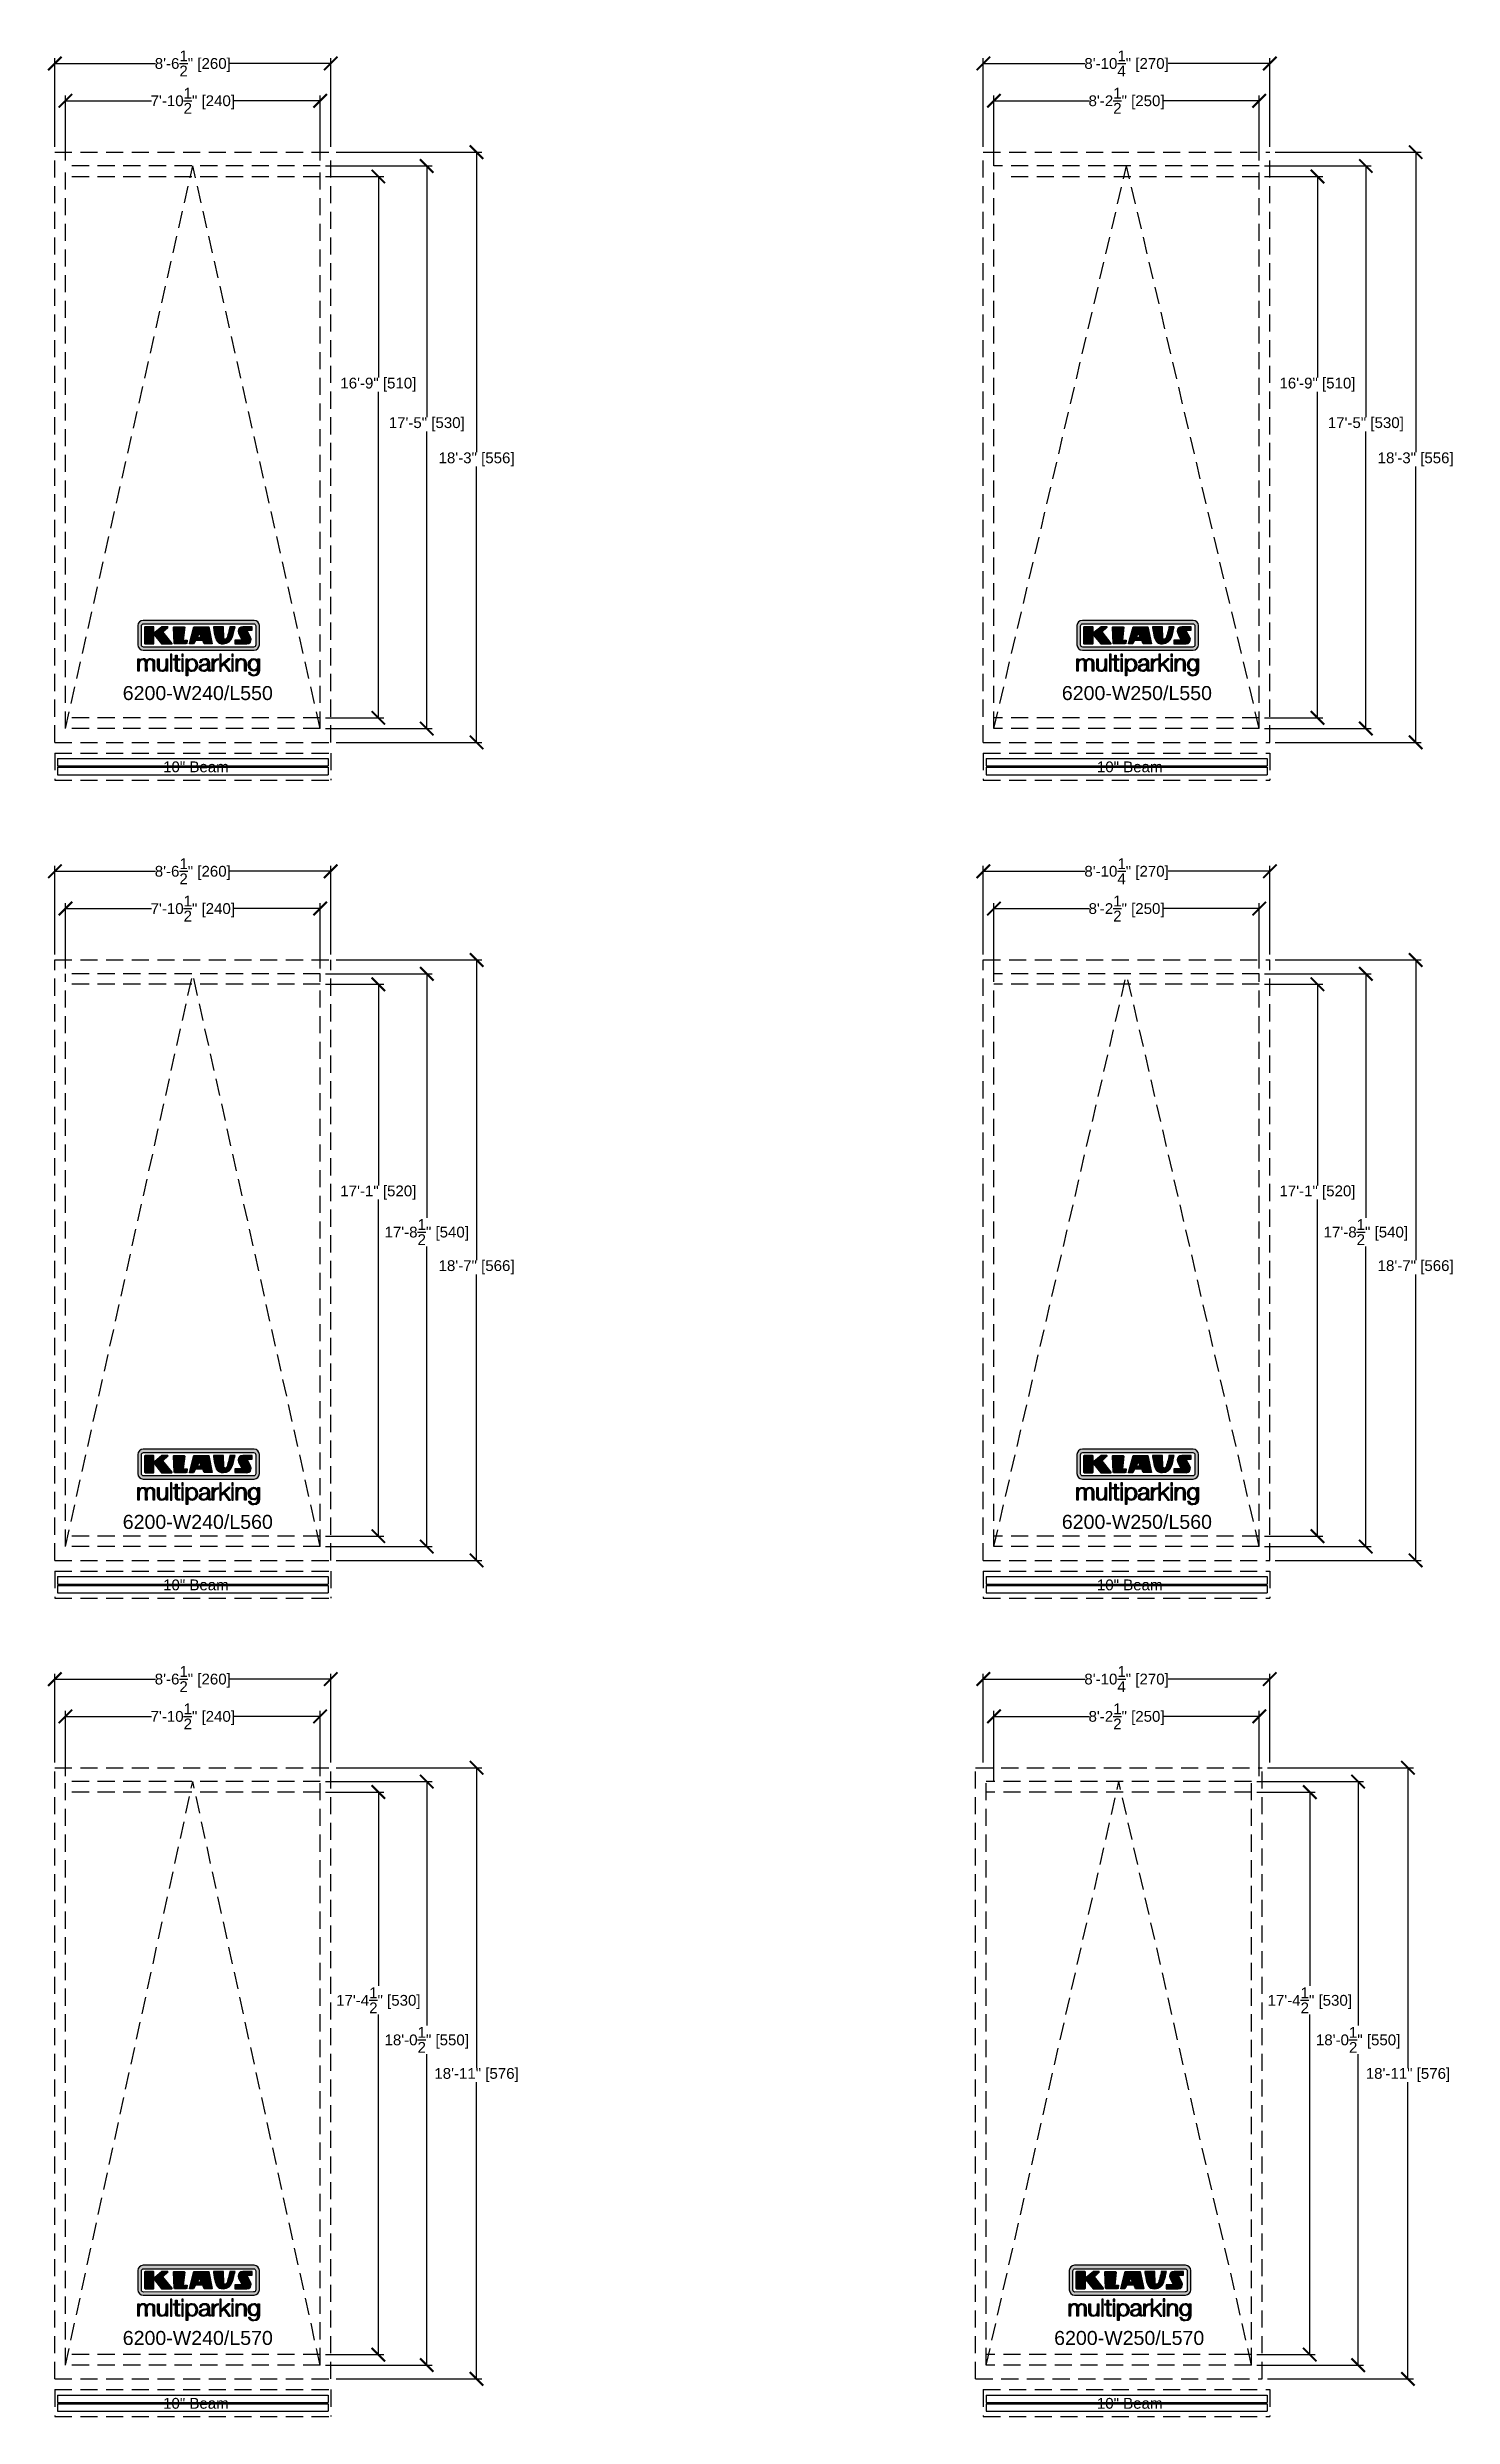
# Model space of a CAD drawing. Extents: x -210816 to 20092, y 4708 to 41486.
# Drawn here: x 14934 to 15455, y 9407 to 10286 of the extents above; entities that cross this region are included whole.
import ezdxf

# ---------------------------------------------------------------- set-up
doc = ezdxf.new("R2010")
doc.units = 0
doc.header["$MEASUREMENT"] = 0
doc.linetypes.add('DASHED', pattern=[0.2067, 0.1654, -0.0413])
doc.linetypes.add('HIDDEN', pattern=[9.525, 6.35, -3.175])
doc.layers.get('0').update_dxf_attribs({"linetype": 'CONTINUOUS'})
doc.layers.get('DEFPOINTS').update_dxf_attribs({"linetype": 'CONTINUOUS'})
for name, color, linetype in [('DIM', 6, 'CONTINUOUS'), ('KLAUS', 30, 'CONTINUOUS'), ('LOGO', 7, 'CONTINUOUS')]:
    doc.layers.add(name, color=color, linetype=linetype)
doc.styles.get("Standard").update_dxf_attribs({"font": 'arial.ttf'})
doc.dimstyles.get("Standard").update_dxf_attribs({"dimtxt": 5, "dimasz": 5, "dimexe": 2, "dimexo": 2, "dimgap": 0.09, "dimtad": 0, "dimtih": 1, "dimtoh": 1, "dimdec": 1, "dimzin": 0, "dimdsep": 46, "dimlunit": 4, "dimtxsty": 'Standard', "dimblk": 'ARCHTICK', "dimcen": -0.09, "dimadec": 0, "dimazin": 0, "dimtfac": 1, "dimtdec": 4, "dimtofl": 0, "dimtmove": 0, "dimatfit": 3, "dimldrblk": 'ARCHTICK', "dimfxl": 1, "dimtolj": 1, "dimtzin": 0, "dimarcsym": 0})

msp = doc.modelspace()

# ---------------------------------------------------------------- blocks, each defined once
blk = doc.blocks.new('_ARCHTICK')
at = {"color": 0, "linetype": 'ByBlock', "const_width": 0.15}
blk.add_lwpolyline([(-0.5, -0.5), (0.5, 0.5)], dxfattribs=at)
blk = doc.blocks.new('*D10945')
at = {"layer": 'DEFPOINTS', "color": 0}
for p in [(15034.82, 9642.48), (15034.82, 9425.98), (15074.37, 9425.98)]:
    blk.add_point(p, dxfattribs=at)
at = {"layer": 'DIM', "color": 0, "lineweight": -2}
for p, q in [((15036.82, 9642.48), (15076.37, 9642.48)), ((15074.37, 9642.48), (15074.37, 9551.97)), ((15074.37, 9425.98), (15074.37, 9541.31)), ((15036.82, 9425.98), (15076.37, 9425.98))]:
    blk.add_line(p, q, dxfattribs=at)
at = {"layer": 'DIM', "color": 0, "lineweight": -2, "xscale": 5, "yscale": 5, "zscale": 5}
for p, rotation in [((15074.37, 9642.48), 90), ((15074.37, 9425.98), 270)]:
    blk.add_blockref('_ARCHTICK', p, dxfattribs=dict(at, rotation=rotation))
at = {"layer": 'DIM', "color": 0, "insert": (15074.37, 9546.64), "char_height": 4, "attachment_point": 5}
blk.add_mtext('\\A1;18\'-0{\\H1.000000x;\\S1/2;}" [550]', dxfattribs=at)
blk = doc.blocks.new('*D10946')
at = {"layer": 'DEFPOINTS', "color": 0}
for p in [(15038.75, 9647.61), (15038.75, 9420.86), (15092.86, 9420.86)]:
    blk.add_point(p, dxfattribs=at)
at = {"layer": 'DIM', "color": 0, "lineweight": -2}
for p, q in [((15040.75, 9647.61), (15094.86, 9647.61)), ((15092.86, 9647.61), (15092.86, 9536.24)), ((15092.86, 9420.86), (15092.86, 9530.94)), ((15040.75, 9420.86), (15094.86, 9420.86))]:
    blk.add_line(p, q, dxfattribs=at)
at = {"layer": 'DIM', "color": 0, "lineweight": -2, "xscale": 5, "yscale": 5, "zscale": 5}
for p, rotation in [((15092.86, 9647.61), 90), ((15092.86, 9420.86), 270)]:
    blk.add_blockref('_ARCHTICK', p, dxfattribs=dict(at, rotation=rotation))
at = {"layer": 'DIM', "color": 0, "insert": (15092.86, 9533.59), "char_height": 4, "attachment_point": 5}
blk.add_mtext('\\A1;18\'-11" [576]', dxfattribs=at)
blk = doc.blocks.new('*D10947')
at = {"layer": 'DEFPOINTS', "color": 0}
for p in [(15034.82, 9638.58), (15034.82, 9429.86), (15056.42, 9429.86)]:
    blk.add_point(p, dxfattribs=at)
at = {"layer": 'DIM', "color": 0, "lineweight": -2}
for p, q in [((15036.82, 9638.58), (15058.42, 9638.58)), ((15056.42, 9638.58), (15056.42, 9566.65)), ((15056.42, 9429.86), (15056.42, 9556)), ((15036.82, 9429.86), (15058.42, 9429.86))]:
    blk.add_line(p, q, dxfattribs=at)
at = {"layer": 'DIM', "color": 0, "lineweight": -2, "xscale": 5, "yscale": 5, "zscale": 5}
for p, rotation in [((15056.42, 9638.58), 90), ((15056.42, 9429.86), 270)]:
    blk.add_blockref('_ARCHTICK', p, dxfattribs=dict(at, rotation=rotation))
at = {"layer": 'DIM', "color": 0, "insert": (15056.42, 9561.32), "char_height": 4, "attachment_point": 5}
blk.add_mtext('\\A1;17\'-4{\\H1.000000x;\\S1/2;}" [530]', dxfattribs=at)
blk = doc.blocks.new('KLAUS')
at = {"layer": 'LOGO'}
h = blk.add_hatch(color=8, dxfattribs=at)
h.dxf.hatch_style = 2
edge = h.paths.add_edge_path()
edge.add_spline(control_points=[(3.6, 29.1), (2.9, 29.1), (2.3, 28.5), (2.3, 27.8), (2.3, 27.8), (2.3, 16.1), (2.3, 16.1), (2.3, 15.4), (2.9, 14.8), (3.6, 14.8), (3.6, 14.8), (71.2, 14.8), (71.2, 14.8), (71.9, 14.8), (72.5, 15.4), (72.5, 16.1), (72.5, 16.1), (72.5, 27.8), (72.5, 27.8), (72.5, 28.5), (71.9, 29.1), (71.2, 29.1), (71.2, 29.1), (3.6, 29.1), (3.6, 29.1), (3.6, 29.1), (3.6, 29.1), (3.6, 29.1)], knot_values=[0, 0, 0, 0, 1, 1, 1, 2, 2, 2, 3, 3, 3, 4, 4, 4, 5, 5, 5, 6, 6, 6, 7, 7, 7, 8, 8, 8, 9, 9, 9, 9], degree=3, periodic=0)
edge = h.paths.add_edge_path()
edge.add_spline(control_points=[(3.4, 31.2), (3.4, 31.2), (71.5, 31.2), (71.5, 31.2), (73.3, 31.2), (74.7, 29.8), (74.7, 28), (74.7, 28), (74.7, 16.2), (74.7, 16.2), (74.7, 14.4), (73.3, 12.9), (71.5, 12.9), (71.5, 12.9), (3.4, 12.9), (3.4, 12.9), (1.6, 12.9), (0.1, 14.4), (0.1, 16.2), (0.1, 16.2), (0.1, 28), (0.1, 28), (0.1, 29.8), (1.6, 31.2), (3.4, 31.2), (3.4, 31.2), (3.4, 31.2), (3.4, 31.2)], knot_values=[0, 0, 0, 0, 1, 1, 1, 2, 2, 2, 3, 3, 3, 4, 4, 4, 5, 5, 5, 6, 6, 6, 7, 7, 7, 8, 8, 8, 9, 9, 9, 9], degree=3, periodic=0)
h = blk.add_hatch(color=8, dxfattribs=at)
h.dxf.hatch_style = 2
edge = h.paths.add_edge_path()
edge.add_spline(control_points=[(4.5, 27.3), (4.5, 27.3), (9.7, 27.3), (9.7, 27.3), (9.8, 27.3), (10, 27.2), (10, 27.1), (10, 27.1), (10, 23.7), (10, 23.7), (10, 23.7), (9.9, 23.6), (10, 23.6), (10.1, 23.5), (10.2, 23.6), (10.2, 23.6), (10.2, 23.6), (10.5, 23.7), (10.5, 23.7), (10.5, 23.7), (14.9, 27.3), (14.9, 27.3), (14.9, 27.3), (18.4, 27.3), (18.4, 27.3), (18.4, 27.3), (18.5, 27.3), (18.6, 27.2), (18.6, 27), (18.5, 26.9), (18.5, 26.9), (18.5, 26.9), (15.5, 24.1), (15.5, 24.1), (15.5, 24.1), (21.1, 17.1), (21.1, 17.1), (21.1, 17.1), (21.1, 16.9), (21.1, 16.9), (21.1, 16.8), (21, 16.8), (21, 16.8), (21, 16.8), (14.7, 16.8), (14.7, 16.8), (14.7, 16.8), (10.3, 22.2), (10.3, 22.2), (10.3, 22.2), (10.2, 22.2), (10.1, 22.2), (10, 22.2), (10, 22.1), (10, 22.1), (10, 22.1), (10, 17.1), (10, 17.1), (10, 16.9), (9.8, 16.8), (9.7, 16.8), (9.7, 16.8), (4.5, 16.8), (4.5, 16.8), (4.4, 16.8), (4.2, 16.9), (4.2, 17.1), (4.2, 17.1), (4.2, 27.1), (4.2, 27.1), (4.2, 27.2), (4.4, 27.3), (4.5, 27.3), (4.5, 27.3), (4.5, 27.3), (4.5, 27.3)], knot_values=[0, 0, 0, 0, 1, 1, 1, 2, 2, 2, 3, 3, 3, 4, 4, 4, 5, 5, 5, 6, 6, 6, 7, 7, 7, 8, 8, 8, 9, 9, 9, 10, 10, 10, 11, 11, 11, 12, 12, 12, 13, 13, 13, 14, 14, 14, 15, 15, 15, 16, 16, 16, 17, 17, 17, 18, 18, 18, 19, 19, 19, 20, 20, 20, 21, 21, 21, 22, 22, 22, 23, 23, 23, 24, 24, 24, 25, 25, 25, 25], degree=3, periodic=0)
h = blk.add_hatch(color=8, dxfattribs=at)
h.dxf.hatch_style = 2
h.paths.add_polyline_path([(22.4, 17.1), (22, 27.1), (22.2, 27.3), (28.5, 27.3), (28.9, 27), (28, 19.1), (30.3, 19.1), (30.4, 18.9), (30.1, 17), (29.5, 16.8), (22.6, 16.8)])
h = blk.add_hatch(color=8, dxfattribs=at)
h.paths.add_polyline_path([(36.5, 21), (38.9, 21), (37.9, 23.6)])
h.paths.add_polyline_path([(34.5, 27.3), (43.6, 27.3), (45.8, 16.9), (45.6, 16.8), (40.8, 16.8), (39.9, 18.9), (35.4, 18.9), (34.3, 16.8), (31.8, 16.8), (31.7, 17)])
h = blk.add_hatch(color=8, dxfattribs=at)
h.dxf.hatch_style = 2
edge = h.paths.add_edge_path()
edge.add_spline(control_points=[(52.7, 27.3), (52.7, 27.3), (52.9, 20.1), (52.9, 20.1), (53, 19.9), (53.2, 19.8), (53.4, 19.7), (53.9, 19.6), (54.4, 19.6), (54.6, 20), (55.2, 21.3), (56.3, 25.4), (56.6, 27.3), (56.6, 27.3), (59.8, 27.3), (59.8, 27.3), (58.8, 23.9), (58.6, 16.8), (52.6, 16.8), (48.7, 16.7), (48, 19.4), (47.3, 22.2), (46.9, 23.7), (46.5, 27.3), (46.5, 27.3), (46.5, 27.3), (52.7, 27.3), (52.7, 27.3), (52.7, 27.3), (52.7, 27.3), (52.7, 27.3)], knot_values=[0, 0, 0, 0, 1, 1, 1, 2, 2, 2, 3, 3, 3, 4, 4, 4, 5, 5, 5, 6, 6, 6, 7, 7, 7, 8, 8, 8, 9, 9, 9, 10, 10, 10, 10], degree=3, periodic=0)
h = blk.add_hatch(color=8, dxfattribs=at)
h.dxf.hatch_style = 2
edge = h.paths.add_edge_path()
edge.add_spline(control_points=[(64.5, 27.3), (64.5, 27.3), (70.3, 27.3), (70.3, 27.3), (70.3, 26.5), (70.3, 26), (70.3, 25.1), (70.3, 25.1), (67.3, 25.1), (67.3, 25.1), (67.2, 25), (67.2, 25.1), (67.2, 24.9), (67.2, 24.9), (69.7, 20.4), (69.7, 19.6), (69.7, 16.4), (67.2, 16.8), (65.9, 16.8), (65.9, 16.8), (59.6, 16.8), (59.6, 16.8), (59.6, 17.8), (59.6, 18.2), (59.6, 19.1), (59.6, 19.1), (63.8, 19.1), (63.8, 19.1), (63.8, 19.2), (63.8, 19.1), (63.8, 19.3), (63.8, 20.3), (61.6, 23.1), (61.6, 24.6), (61.6, 26.3), (62.8, 27.3), (64.5, 27.3), (64.5, 27.3), (64.5, 27.3), (64.5, 27.3)], knot_values=[0, 0, 0, 0, 1, 1, 1, 2, 2, 2, 3, 3, 3, 4, 4, 4, 5, 5, 5, 6, 6, 6, 7, 7, 7, 8, 8, 8, 9, 9, 9, 10, 10, 10, 11, 11, 11, 12, 12, 12, 13, 13, 13, 13], degree=3, periodic=0)
h = blk.add_hatch(color=30, dxfattribs=at)
h.dxf.hatch_style = 2
edge = h.paths.add_edge_path()
edge.add_spline(control_points=[(0, 0), (0, 0), (0.9, 0), (0.9, 0), (0.9, 0), (0.9, 4.2), (0.9, 4.2), (0.9, 5.8), (1.6, 7), (3.2, 7), (4.3, 7), (4.8, 6.1), (4.8, 5.1), (4.8, 5.1), (4.8, 0), (4.8, 0), (4.8, 0), (5.7, 0), (5.7, 0), (5.7, 0), (5.7, 4.3), (5.7, 4.3), (5.7, 5.7), (6.1, 7), (7.7, 7), (9, 7), (9.5, 6.3), (9.5, 5.1), (9.5, 5.1), (9.5, 0), (9.5, 0), (9.5, 0), (10.4, 0), (10.4, 0), (10.4, 0), (10.4, 5.1), (10.4, 5.1), (10.4, 6.9), (9.6, 7.8), (7.9, 7.8), (6.9, 7.8), (6, 7.3), (5.5, 6.3), (5.3, 7.3), (4.4, 7.8), (3.4, 7.8), (2.2, 7.8), (1.4, 7.2), (0.9, 6.3), (0.9, 6.3), (0.9, 6.3), (0.9, 6.3), (0.9, 6.3), (0.9, 7.6), (0.9, 7.6), (0.9, 7.6), (0, 7.6), (0, 7.6), (0, 7.6), (0, 0), (0, 0), (0, 0), (0, 0), (0, 0)], knot_values=[0, 0, 0, 0, 1, 1, 1, 2, 2, 2, 3, 3, 3, 4, 4, 4, 5, 5, 5, 6, 6, 6, 7, 7, 7, 8, 8, 8, 9, 9, 9, 10, 10, 10, 11, 11, 11, 12, 12, 12, 13, 13, 13, 14, 14, 14, 15, 15, 15, 16, 16, 16, 17, 17, 17, 18, 18, 18, 19, 19, 19, 20, 20, 20, 21, 21, 21, 21], degree=3, periodic=0)
h = blk.add_hatch(color=30, dxfattribs=at)
h.dxf.hatch_style = 2
edge = h.paths.add_edge_path()
edge.add_spline(control_points=[(18.3, 7.6), (18.3, 7.6), (17.4, 7.6), (17.4, 7.6), (17.4, 7.6), (17.4, 3.6), (17.4, 3.6), (17.4, 2), (16.7, 0.6), (15.1, 0.6), (13.7, 0.6), (13.1, 1.3), (13.1, 2.6), (13.1, 2.6), (13.1, 7.6), (13.1, 7.6), (13.1, 7.6), (12.2, 7.6), (12.2, 7.6), (12.2, 7.6), (12.2, 2.6), (12.2, 2.6), (12.2, 0.9), (12.9, -0.2), (14.8, -0.2), (16, -0.2), (17, 0.4), (17.4, 1.4), (17.4, 1.4), (17.5, 1.4), (17.5, 1.4), (17.5, 1.4), (17.5, 0), (17.5, 0), (17.5, 0), (18.3, 0), (18.3, 0), (18.3, 0), (18.3, 7.6), (18.3, 7.6), (18.3, 7.6), (18.3, 7.6), (18.3, 7.6)], knot_values=[0, 0, 0, 0, 1, 1, 1, 2, 2, 2, 3, 3, 3, 4, 4, 4, 5, 5, 5, 6, 6, 6, 7, 7, 7, 8, 8, 8, 9, 9, 9, 10, 10, 10, 11, 11, 11, 12, 12, 12, 13, 13, 13, 14, 14, 14, 14], degree=3, periodic=0)
h = blk.add_hatch(color=30, dxfattribs=at)
h.dxf.hatch_style = 2
h.paths.add_polyline_path([(20.1, 0), (21, 0), (21, 10.5), (20.1, 10.5)])
h = blk.add_hatch(color=30, dxfattribs=at)
h.dxf.hatch_style = 2
edge = h.paths.add_edge_path()
edge.add_spline(control_points=[(24.2, 9.8), (24.2, 9.8), (23.3, 9.8), (23.3, 9.8), (23.3, 9.8), (23.3, 7.6), (23.3, 7.6), (23.3, 7.6), (22, 7.6), (22, 7.6), (22, 7.6), (22, 6.8), (22, 6.8), (22, 6.8), (23.3, 6.8), (23.3, 6.8), (23.3, 6.8), (23.3, 1.6), (23.3, 1.6), (23.3, 0.3), (23.7, -0.1), (24.9, -0.1), (25.2, -0.1), (25.5, -0.1), (25.8, -0.1), (25.8, -0.1), (25.8, 0.7), (25.8, 0.7), (25.5, 0.7), (25.2, 0.7), (25, 0.7), (24.3, 0.7), (24.2, 1.1), (24.2, 1.7), (24.2, 1.7), (24.2, 6.8), (24.2, 6.8), (24.2, 6.8), (25.8, 6.8), (25.8, 6.8), (25.8, 6.8), (25.8, 7.6), (25.8, 7.6), (25.8, 7.6), (24.2, 7.6), (24.2, 7.6), (24.2, 7.6), (24.2, 9.8), (24.2, 9.8), (24.2, 9.8), (24.2, 9.8), (24.2, 9.8)], knot_values=[0, 0, 0, 0, 1, 1, 1, 2, 2, 2, 3, 3, 3, 4, 4, 4, 5, 5, 5, 6, 6, 6, 7, 7, 7, 8, 8, 8, 9, 9, 9, 10, 10, 10, 11, 11, 11, 12, 12, 12, 13, 13, 13, 14, 14, 14, 15, 15, 15, 16, 16, 16, 17, 17, 17, 17], degree=3, periodic=0)
h = blk.add_hatch(color=30, dxfattribs=at)
h.paths.add_polyline_path([(27.1, 0), (28, 0), (28, 7.6), (27.1, 7.6)])
h.paths.add_polyline_path([(27.1, 9), (28, 9), (28, 10.5), (27.1, 10.5)])
h = blk.add_hatch(color=30, dxfattribs=at)
edge = h.paths.add_edge_path()
edge.add_spline(control_points=[(35.8, 3.8), (35.8, 2.2), (35.1, 0.6), (33.4, 0.6), (31.4, 0.6), (30.7, 2.2), (30.7, 3.8), (30.7, 5.5), (31.3, 7), (33.4, 7), (35.1, 7), (35.8, 5.3), (35.8, 3.8), (35.8, 3.8), (35.8, 3.8), (35.8, 3.8)], knot_values=[0, 0, 0, 0, 1, 1, 1, 2, 2, 2, 3, 3, 3, 4, 4, 4, 5, 5, 5, 5], degree=3, periodic=0)
edge = h.paths.add_edge_path()
edge.add_spline(control_points=[(29.8, -2.8), (29.8, -2.8), (30.7, -2.8), (30.7, -2.8), (30.7, -2.8), (30.7, 1.4), (30.7, 1.4), (30.7, 1.4), (30.7, 1.4), (30.7, 1.4), (31.1, 0.4), (32.2, -0.2), (33.4, -0.2), (35.7, -0.2), (36.8, 1.6), (36.8, 3.8), (36.8, 5.9), (35.7, 7.8), (33.4, 7.8), (32.2, 7.8), (31.1, 7.1), (30.7, 6.1), (30.7, 6.1), (30.6, 6.1), (30.6, 6.1), (30.6, 6.1), (30.6, 7.6), (30.6, 7.6), (30.6, 7.6), (29.8, 7.6), (29.8, 7.6), (29.8, 7.6), (29.8, -2.8), (29.8, -2.8), (29.8, -2.8), (29.8, -2.8), (29.8, -2.8)], knot_values=[0, 0, 0, 0, 1, 1, 1, 2, 2, 2, 3, 3, 3, 4, 4, 4, 5, 5, 5, 6, 6, 6, 7, 7, 7, 8, 8, 8, 9, 9, 9, 10, 10, 10, 11, 11, 11, 12, 12, 12, 12], degree=3, periodic=0)
h = blk.add_hatch(color=30, dxfattribs=at)
edge = h.paths.add_edge_path()
edge.add_spline(control_points=[(43, 2.9), (43, 1.4), (41.8, 0.6), (40.4, 0.6), (39.5, 0.6), (38.7, 1.1), (38.7, 2), (38.7, 3.5), (40.7, 3.5), (42.2, 3.8), (42.5, 3.8), (42.9, 3.9), (43, 4.1), (43, 4.1), (43, 4.1), (43, 4.1), (43, 4.1), (43, 2.9), (43, 2.9), (43, 2.9), (43, 2.9), (43, 2.9)], knot_values=[0, 0, 0, 0, 1, 1, 1, 2, 2, 2, 3, 3, 3, 4, 4, 4, 5, 5, 5, 6, 6, 6, 7, 7, 7, 7], degree=3, periodic=0)
edge = h.paths.add_edge_path()
edge.add_spline(control_points=[(39, 5.2), (39.1, 6.5), (39.9, 7), (41.1, 7), (42.1, 7), (43, 6.7), (43, 5.4), (43, 4.6), (42.6, 4.5), (41.8, 4.4), (39.9, 4.2), (37.8, 4.1), (37.8, 2), (37.8, 0.5), (38.9, -0.2), (40.3, -0.2), (41.8, -0.2), (42.4, 0.3), (43.1, 1.3), (43.1, 1.3), (43.1, 1.3), (43.1, 1.3), (43.1, 0.5), (43.2, 0), (44.2, 0), (44.4, 0), (44.6, 0), (44.8, 0.1), (44.8, 0.1), (44.8, 0.8), (44.8, 0.8), (44.7, 0.8), (44.6, 0.8), (44.5, 0.8), (44.1, 0.8), (44, 1), (44, 1.3), (44, 1.3), (44, 5.3), (44, 5.3), (44, 7.4), (42.5, 7.8), (41.2, 7.8), (39.4, 7.8), (38.2, 7), (38.1, 5.2), (38.1, 5.2), (39, 5.2), (39, 5.2), (39, 5.2), (39, 5.2), (39, 5.2)], knot_values=[0, 0, 0, 0, 1, 1, 1, 2, 2, 2, 3, 3, 3, 4, 4, 4, 5, 5, 5, 6, 6, 6, 7, 7, 7, 8, 8, 8, 9, 9, 9, 10, 10, 10, 11, 11, 11, 12, 12, 12, 13, 13, 13, 14, 14, 14, 15, 15, 15, 16, 16, 16, 17, 17, 17, 17], degree=3, periodic=0)
h = blk.add_hatch(color=30, dxfattribs=at)
h.dxf.hatch_style = 2
edge = h.paths.add_edge_path()
edge.add_spline(control_points=[(45.8, 0), (45.8, 0), (46.7, 0), (46.7, 0), (46.7, 0), (46.7, 4), (46.7, 4), (46.7, 5.6), (47.9, 6.8), (49.5, 6.7), (49.5, 6.7), (49.5, 7.7), (49.5, 7.7), (48.2, 7.7), (47.1, 7), (46.7, 5.8), (46.7, 5.8), (46.6, 5.8), (46.6, 5.8), (46.6, 5.8), (46.6, 7.6), (46.6, 7.6), (46.6, 7.6), (45.8, 7.6), (45.8, 7.6), (45.8, 7.6), (45.8, 0), (45.8, 0), (45.8, 0), (45.8, 0), (45.8, 0)], knot_values=[0, 0, 0, 0, 1, 1, 1, 2, 2, 2, 3, 3, 3, 4, 4, 4, 5, 5, 5, 6, 6, 6, 7, 7, 7, 8, 8, 8, 9, 9, 9, 10, 10, 10, 10], degree=3, periodic=0)
h = blk.add_hatch(color=30, dxfattribs=at)
h.dxf.hatch_style = 2
h.paths.add_polyline_path([(50.4, 0), (51.3, 0), (51.3, 2.9), (52.8, 4.1), (55.8, 0), (57, 0), (53.5, 4.8), (56.7, 7.6), (55.5, 7.6), (51.3, 3.9), (51.3, 10.5), (50.4, 10.5)])
h = blk.add_hatch(color=30, dxfattribs=at)
h.paths.add_polyline_path([(57.7, 0), (58.7, 0), (58.7, 7.6), (57.7, 7.6)])
h.paths.add_polyline_path([(57.7, 9), (58.7, 9), (58.7, 10.5), (57.7, 10.5)])
h = blk.add_hatch(color=30, dxfattribs=at)
h.dxf.hatch_style = 2
edge = h.paths.add_edge_path()
edge.add_spline(control_points=[(60.4, 0), (60.4, 0), (61.3, 0), (61.3, 0), (61.3, 0), (61.3, 4.4), (61.3, 4.4), (61.4, 5.9), (62.2, 7), (63.7, 7), (65.2, 7), (65.6, 6), (65.6, 4.7), (65.6, 4.7), (65.6, 0), (65.6, 0), (65.6, 0), (66.5, 0), (66.5, 0), (66.5, 0), (66.5, 4.9), (66.5, 4.9), (66.5, 6.7), (65.9, 7.8), (63.8, 7.8), (62.7, 7.8), (61.7, 7.2), (61.4, 6.3), (61.4, 6.3), (61.3, 6.3), (61.3, 6.3), (61.3, 6.3), (61.3, 7.6), (61.3, 7.6), (61.3, 7.6), (60.4, 7.6), (60.4, 7.6), (60.4, 7.6), (60.4, 0), (60.4, 0), (60.4, 0), (60.4, 0), (60.4, 0)], knot_values=[0, 0, 0, 0, 1, 1, 1, 2, 2, 2, 3, 3, 3, 4, 4, 4, 5, 5, 5, 6, 6, 6, 7, 7, 7, 8, 8, 8, 9, 9, 9, 10, 10, 10, 11, 11, 11, 12, 12, 12, 13, 13, 13, 14, 14, 14, 14], degree=3, periodic=0)
h = blk.add_hatch(color=30, dxfattribs=at)
edge = h.paths.add_edge_path()
edge.add_spline(control_points=[(71.3, 0.9), (69.6, 0.9), (68.8, 2.3), (68.8, 3.9), (68.8, 5.4), (69.6, 7), (71.3, 7), (73.1, 7), (73.7, 5.3), (73.7, 3.9), (73.7, 2.3), (72.9, 0.9), (71.3, 0.9), (71.3, 0.9), (71.3, 0.9), (71.3, 0.9)], knot_values=[0, 0, 0, 0, 1, 1, 1, 2, 2, 2, 3, 3, 3, 4, 4, 4, 5, 5, 5, 5], degree=3, periodic=0)
edge = h.paths.add_edge_path()
edge.add_spline(control_points=[(74.7, 7.6), (74.7, 7.6), (73.7, 7.6), (73.7, 7.6), (73.7, 7.6), (73.7, 6.3), (73.7, 6.3), (73.7, 6.3), (73.7, 6.3), (73.7, 6.3), (73.4, 7.1), (72.4, 7.8), (71.3, 7.8), (69.1, 7.8), (67.9, 6), (67.9, 4), (67.9, 1.8), (68.9, 0.1), (71.3, 0.1), (72.4, 0.1), (73.3, 0.7), (73.7, 1.6), (73.7, 1.6), (73.7, 1.6), (73.7, 1.6), (73.7, 1.6), (73.7, 0.6), (73.7, 0.6), (73.7, -1.2), (73, -2.2), (71.3, -2.2), (70.3, -2.2), (69.3, -1.8), (69.1, -0.7), (69.1, -0.7), (68.2, -0.7), (68.2, -0.7), (68.3, -2.3), (69.8, -3), (71.3, -3), (73.8, -3), (74.7, -1.6), (74.7, 0.6), (74.7, 0.6), (74.7, 7.6), (74.7, 7.6), (74.7, 7.6), (74.7, 7.6), (74.7, 7.6)], knot_values=[0, 0, 0, 0, 1, 1, 1, 2, 2, 2, 3, 3, 3, 4, 4, 4, 5, 5, 5, 6, 6, 6, 7, 7, 7, 8, 8, 8, 9, 9, 9, 10, 10, 10, 11, 11, 11, 12, 12, 12, 13, 13, 13, 14, 14, 14, 15, 15, 15, 16, 16, 16, 16], degree=3, periodic=0)
for points in [[(22.4, 17.1), (22, 27.1), (22.2, 27.3), (28.5, 27.3), (28.9, 27), (28, 19.1), (30.3, 19.1), (30.4, 18.9), (30.1, 17), (29.5, 16.8), (22.6, 16.8), (22.4, 17.1), (22.4, 17.1)], [(34.5, 27.3), (43.6, 27.3), (45.8, 16.9), (45.6, 16.8), (40.8, 16.8), (39.9, 18.9), (35.4, 18.9), (34.3, 16.8), (31.8, 16.8), (31.7, 17), (34.5, 27.3), (34.5, 27.3)], [(36.5, 21), (38.9, 21), (37.9, 23.6), (36.5, 21), (36.5, 21)], [(20.1, 0), (21, 0), (21, 10.5), (20.1, 10.5), (20.1, 0), (20.1, 0)], [(27.1, 9), (28, 9), (28, 10.5), (27.1, 10.5), (27.1, 9), (27.1, 9)], [(27.1, 0), (28, 0), (28, 7.6), (27.1, 7.6), (27.1, 0), (27.1, 0)], [(50.4, 0), (51.3, 0), (51.3, 2.9), (52.8, 4.1), (55.8, 0), (57, 0), (53.5, 4.8), (56.7, 7.6), (55.5, 7.6), (51.3, 3.9), (51.3, 10.5), (50.4, 10.5), (50.4, 0), (50.4, 0)], [(57.7, 9), (58.7, 9), (58.7, 10.5), (57.7, 10.5), (57.7, 9), (57.7, 9)], [(57.7, 0), (58.7, 0), (58.7, 7.6), (57.7, 7.6), (57.7, 0), (57.7, 0)]]:
    blk.add_lwpolyline(points, dxfattribs=at)
for points, knots in [([(3.4, 31.2), (3.4, 31.2), (71.5, 31.2), (71.5, 31.2), (73.3, 31.2), (74.7, 29.8), (74.7, 28), (74.7, 28), (74.7, 16.2), (74.7, 16.2), (74.7, 14.4), (73.3, 12.9), (71.5, 12.9), (71.5, 12.9), (3.4, 12.9), (3.4, 12.9), (1.6, 12.9), (0.1, 14.4), (0.1, 16.2), (0.1, 16.2), (0.1, 28), (0.1, 28), (0.1, 29.8), (1.6, 31.2), (3.4, 31.2), (3.4, 31.2), (3.4, 31.2), (3.4, 31.2)], [0, 0, 0, 0, 1, 1, 1, 2, 2, 2, 3, 3, 3, 4, 4, 4, 5, 5, 5, 6, 6, 6, 7, 7, 7, 8, 8, 8, 9, 9, 9, 9]), ([(3.6, 29.1), (2.9, 29.1), (2.3, 28.5), (2.3, 27.8), (2.3, 27.8), (2.3, 16.1), (2.3, 16.1), (2.3, 15.4), (2.9, 14.8), (3.6, 14.8), (3.6, 14.8), (71.2, 14.8), (71.2, 14.8), (71.9, 14.8), (72.5, 15.4), (72.5, 16.1), (72.5, 16.1), (72.5, 27.8), (72.5, 27.8), (72.5, 28.5), (71.9, 29.1), (71.2, 29.1), (71.2, 29.1), (3.6, 29.1), (3.6, 29.1), (3.6, 29.1), (3.6, 29.1), (3.6, 29.1)], [0, 0, 0, 0, 1, 1, 1, 2, 2, 2, 3, 3, 3, 4, 4, 4, 5, 5, 5, 6, 6, 6, 7, 7, 7, 8, 8, 8, 9, 9, 9, 9]), ([(4.5, 27.3), (4.5, 27.3), (9.7, 27.3), (9.7, 27.3), (9.8, 27.3), (10, 27.2), (10, 27.1), (10, 27.1), (10, 23.7), (10, 23.7), (10, 23.7), (9.9, 23.6), (10, 23.6), (10.1, 23.5), (10.2, 23.6), (10.2, 23.6), (10.2, 23.6), (10.5, 23.7), (10.5, 23.7), (10.5, 23.7), (14.9, 27.3), (14.9, 27.3), (14.9, 27.3), (18.4, 27.3), (18.4, 27.3), (18.4, 27.3), (18.5, 27.3), (18.6, 27.2), (18.6, 27), (18.5, 26.9), (18.5, 26.9), (18.5, 26.9), (15.5, 24.1), (15.5, 24.1), (15.5, 24.1), (21.1, 17.1), (21.1, 17.1), (21.1, 17.1), (21.1, 16.9), (21.1, 16.9), (21.1, 16.8), (21, 16.8), (21, 16.8), (21, 16.8), (14.7, 16.8), (14.7, 16.8), (14.7, 16.8), (10.3, 22.2), (10.3, 22.2), (10.3, 22.2), (10.2, 22.2), (10.1, 22.2), (10, 22.2), (10, 22.1), (10, 22.1), (10, 22.1), (10, 17.1), (10, 17.1), (10, 16.9), (9.8, 16.8), (9.7, 16.8), (9.7, 16.8), (4.5, 16.8), (4.5, 16.8), (4.4, 16.8), (4.2, 16.9), (4.2, 17.1), (4.2, 17.1), (4.2, 27.1), (4.2, 27.1), (4.2, 27.2), (4.4, 27.3), (4.5, 27.3), (4.5, 27.3), (4.5, 27.3), (4.5, 27.3)], [0, 0, 0, 0, 1, 1, 1, 2, 2, 2, 3, 3, 3, 4, 4, 4, 5, 5, 5, 6, 6, 6, 7, 7, 7, 8, 8, 8, 9, 9, 9, 10, 10, 10, 11, 11, 11, 12, 12, 12, 13, 13, 13, 14, 14, 14, 15, 15, 15, 16, 16, 16, 17, 17, 17, 18, 18, 18, 19, 19, 19, 20, 20, 20, 21, 21, 21, 22, 22, 22, 23, 23, 23, 24, 24, 24, 25, 25, 25, 25]), ([(52.7, 27.3), (52.7, 27.3), (52.9, 20.1), (52.9, 20.1), (53, 19.9), (53.2, 19.8), (53.4, 19.7), (53.9, 19.6), (54.4, 19.6), (54.6, 20), (55.2, 21.3), (56.3, 25.4), (56.6, 27.3), (56.6, 27.3), (59.8, 27.3), (59.8, 27.3), (58.8, 23.9), (58.6, 16.8), (52.6, 16.8), (48.7, 16.7), (48, 19.4), (47.3, 22.2), (46.9, 23.7), (46.5, 27.3), (46.5, 27.3), (46.5, 27.3), (52.7, 27.3), (52.7, 27.3), (52.7, 27.3), (52.7, 27.3), (52.7, 27.3)], [0, 0, 0, 0, 1, 1, 1, 2, 2, 2, 3, 3, 3, 4, 4, 4, 5, 5, 5, 6, 6, 6, 7, 7, 7, 8, 8, 8, 9, 9, 9, 10, 10, 10, 10]), ([(64.5, 27.3), (64.5, 27.3), (70.3, 27.3), (70.3, 27.3), (70.3, 26.5), (70.3, 26), (70.3, 25.1), (70.3, 25.1), (67.3, 25.1), (67.3, 25.1), (67.2, 25), (67.2, 25.1), (67.2, 24.9), (67.2, 24.9), (69.7, 20.4), (69.7, 19.6), (69.7, 16.4), (67.2, 16.8), (65.9, 16.8), (65.9, 16.8), (59.6, 16.8), (59.6, 16.8), (59.6, 17.8), (59.6, 18.2), (59.6, 19.1), (59.6, 19.1), (63.8, 19.1), (63.8, 19.1), (63.8, 19.2), (63.8, 19.1), (63.8, 19.3), (63.8, 20.3), (61.6, 23.1), (61.6, 24.6), (61.6, 26.3), (62.8, 27.3), (64.5, 27.3), (64.5, 27.3), (64.5, 27.3), (64.5, 27.3)], [0, 0, 0, 0, 1, 1, 1, 2, 2, 2, 3, 3, 3, 4, 4, 4, 5, 5, 5, 6, 6, 6, 7, 7, 7, 8, 8, 8, 9, 9, 9, 10, 10, 10, 11, 11, 11, 12, 12, 12, 13, 13, 13, 13]), ([(0, 0), (0, 0), (0.9, 0), (0.9, 0), (0.9, 0), (0.9, 4.2), (0.9, 4.2), (0.9, 5.8), (1.6, 7), (3.2, 7), (4.3, 7), (4.8, 6.1), (4.8, 5.1), (4.8, 5.1), (4.8, 0), (4.8, 0), (4.8, 0), (5.7, 0), (5.7, 0), (5.7, 0), (5.7, 4.3), (5.7, 4.3), (5.7, 5.7), (6.1, 7), (7.7, 7), (9, 7), (9.5, 6.3), (9.5, 5.1), (9.5, 5.1), (9.5, 0), (9.5, 0), (9.5, 0), (10.4, 0), (10.4, 0), (10.4, 0), (10.4, 5.1), (10.4, 5.1), (10.4, 6.9), (9.6, 7.8), (7.9, 7.8), (6.9, 7.8), (6, 7.3), (5.5, 6.3), (5.3, 7.3), (4.4, 7.8), (3.4, 7.8), (2.2, 7.8), (1.4, 7.2), (0.9, 6.3), (0.9, 6.3), (0.9, 6.3), (0.9, 6.3), (0.9, 6.3), (0.9, 7.6), (0.9, 7.6), (0.9, 7.6), (0, 7.6), (0, 7.6), (0, 7.6), (0, 0), (0, 0), (0, 0), (0, 0), (0, 0)], [0, 0, 0, 0, 1, 1, 1, 2, 2, 2, 3, 3, 3, 4, 4, 4, 5, 5, 5, 6, 6, 6, 7, 7, 7, 8, 8, 8, 9, 9, 9, 10, 10, 10, 11, 11, 11, 12, 12, 12, 13, 13, 13, 14, 14, 14, 15, 15, 15, 16, 16, 16, 17, 17, 17, 18, 18, 18, 19, 19, 19, 20, 20, 20, 21, 21, 21, 21]), ([(18.3, 7.6), (18.3, 7.6), (17.4, 7.6), (17.4, 7.6), (17.4, 7.6), (17.4, 3.6), (17.4, 3.6), (17.4, 2), (16.7, 0.6), (15.1, 0.6), (13.7, 0.6), (13.1, 1.3), (13.1, 2.6), (13.1, 2.6), (13.1, 7.6), (13.1, 7.6), (13.1, 7.6), (12.2, 7.6), (12.2, 7.6), (12.2, 7.6), (12.2, 2.6), (12.2, 2.6), (12.2, 0.9), (12.9, -0.2), (14.8, -0.2), (16, -0.2), (17, 0.4), (17.4, 1.4), (17.4, 1.4), (17.5, 1.4), (17.5, 1.4), (17.5, 1.4), (17.5, 0), (17.5, 0), (17.5, 0), (18.3, 0), (18.3, 0), (18.3, 0), (18.3, 7.6), (18.3, 7.6), (18.3, 7.6), (18.3, 7.6), (18.3, 7.6)], [0, 0, 0, 0, 1, 1, 1, 2, 2, 2, 3, 3, 3, 4, 4, 4, 5, 5, 5, 6, 6, 6, 7, 7, 7, 8, 8, 8, 9, 9, 9, 10, 10, 10, 11, 11, 11, 12, 12, 12, 13, 13, 13, 14, 14, 14, 14]), ([(24.2, 9.8), (24.2, 9.8), (23.3, 9.8), (23.3, 9.8), (23.3, 9.8), (23.3, 7.6), (23.3, 7.6), (23.3, 7.6), (22, 7.6), (22, 7.6), (22, 7.6), (22, 6.8), (22, 6.8), (22, 6.8), (23.3, 6.8), (23.3, 6.8), (23.3, 6.8), (23.3, 1.6), (23.3, 1.6), (23.3, 0.3), (23.7, -0.1), (24.9, -0.1), (25.2, -0.1), (25.5, -0.1), (25.8, -0.1), (25.8, -0.1), (25.8, 0.7), (25.8, 0.7), (25.5, 0.7), (25.2, 0.7), (25, 0.7), (24.3, 0.7), (24.2, 1.1), (24.2, 1.7), (24.2, 1.7), (24.2, 6.8), (24.2, 6.8), (24.2, 6.8), (25.8, 6.8), (25.8, 6.8), (25.8, 6.8), (25.8, 7.6), (25.8, 7.6), (25.8, 7.6), (24.2, 7.6), (24.2, 7.6), (24.2, 7.6), (24.2, 9.8), (24.2, 9.8), (24.2, 9.8), (24.2, 9.8), (24.2, 9.8)], [0, 0, 0, 0, 1, 1, 1, 2, 2, 2, 3, 3, 3, 4, 4, 4, 5, 5, 5, 6, 6, 6, 7, 7, 7, 8, 8, 8, 9, 9, 9, 10, 10, 10, 11, 11, 11, 12, 12, 12, 13, 13, 13, 14, 14, 14, 15, 15, 15, 16, 16, 16, 17, 17, 17, 17]), ([(29.8, -2.8), (29.8, -2.8), (30.7, -2.8), (30.7, -2.8), (30.7, -2.8), (30.7, 1.4), (30.7, 1.4), (30.7, 1.4), (30.7, 1.4), (30.7, 1.4), (31.1, 0.4), (32.2, -0.2), (33.4, -0.2), (35.7, -0.2), (36.8, 1.6), (36.8, 3.8), (36.8, 5.9), (35.7, 7.8), (33.4, 7.8), (32.2, 7.8), (31.1, 7.1), (30.7, 6.1), (30.7, 6.1), (30.6, 6.1), (30.6, 6.1), (30.6, 6.1), (30.6, 7.6), (30.6, 7.6), (30.6, 7.6), (29.8, 7.6), (29.8, 7.6), (29.8, 7.6), (29.8, -2.8), (29.8, -2.8), (29.8, -2.8), (29.8, -2.8), (29.8, -2.8)], [0, 0, 0, 0, 1, 1, 1, 2, 2, 2, 3, 3, 3, 4, 4, 4, 5, 5, 5, 6, 6, 6, 7, 7, 7, 8, 8, 8, 9, 9, 9, 10, 10, 10, 11, 11, 11, 12, 12, 12, 12]), ([(35.8, 3.8), (35.8, 2.2), (35.1, 0.6), (33.4, 0.6), (31.4, 0.6), (30.7, 2.2), (30.7, 3.8), (30.7, 5.5), (31.3, 7), (33.4, 7), (35.1, 7), (35.8, 5.3), (35.8, 3.8), (35.8, 3.8), (35.8, 3.8), (35.8, 3.8)], [0, 0, 0, 0, 1, 1, 1, 2, 2, 2, 3, 3, 3, 4, 4, 4, 5, 5, 5, 5]), ([(39, 5.2), (39.1, 6.5), (39.9, 7), (41.1, 7), (42.1, 7), (43, 6.7), (43, 5.4), (43, 4.6), (42.6, 4.5), (41.8, 4.4), (39.9, 4.2), (37.8, 4.1), (37.8, 2), (37.8, 0.5), (38.9, -0.2), (40.3, -0.2), (41.8, -0.2), (42.4, 0.3), (43.1, 1.3), (43.1, 1.3), (43.1, 1.3), (43.1, 1.3), (43.1, 0.5), (43.2, 0), (44.2, 0), (44.4, 0), (44.6, 0), (44.8, 0.1), (44.8, 0.1), (44.8, 0.8), (44.8, 0.8), (44.7, 0.8), (44.6, 0.8), (44.5, 0.8), (44.1, 0.8), (44, 1), (44, 1.3), (44, 1.3), (44, 5.3), (44, 5.3), (44, 7.4), (42.5, 7.8), (41.2, 7.8), (39.4, 7.8), (38.2, 7), (38.1, 5.2), (38.1, 5.2), (39, 5.2), (39, 5.2), (39, 5.2), (39, 5.2), (39, 5.2)], [0, 0, 0, 0, 1, 1, 1, 2, 2, 2, 3, 3, 3, 4, 4, 4, 5, 5, 5, 6, 6, 6, 7, 7, 7, 8, 8, 8, 9, 9, 9, 10, 10, 10, 11, 11, 11, 12, 12, 12, 13, 13, 13, 14, 14, 14, 15, 15, 15, 16, 16, 16, 17, 17, 17, 17]), ([(43, 2.9), (43, 1.4), (41.8, 0.6), (40.4, 0.6), (39.5, 0.6), (38.7, 1.1), (38.7, 2), (38.7, 3.5), (40.7, 3.5), (42.2, 3.8), (42.5, 3.8), (42.9, 3.9), (43, 4.1), (43, 4.1), (43, 4.1), (43, 4.1), (43, 4.1), (43, 2.9), (43, 2.9), (43, 2.9), (43, 2.9), (43, 2.9)], [0, 0, 0, 0, 1, 1, 1, 2, 2, 2, 3, 3, 3, 4, 4, 4, 5, 5, 5, 6, 6, 6, 7, 7, 7, 7]), ([(45.8, 0), (45.8, 0), (46.7, 0), (46.7, 0), (46.7, 0), (46.7, 4), (46.7, 4), (46.7, 5.6), (47.9, 6.8), (49.5, 6.7), (49.5, 6.7), (49.5, 7.7), (49.5, 7.7), (48.2, 7.7), (47.1, 7), (46.7, 5.8), (46.7, 5.8), (46.6, 5.8), (46.6, 5.8), (46.6, 5.8), (46.6, 7.6), (46.6, 7.6), (46.6, 7.6), (45.8, 7.6), (45.8, 7.6), (45.8, 7.6), (45.8, 0), (45.8, 0), (45.8, 0), (45.8, 0), (45.8, 0)], [0, 0, 0, 0, 1, 1, 1, 2, 2, 2, 3, 3, 3, 4, 4, 4, 5, 5, 5, 6, 6, 6, 7, 7, 7, 8, 8, 8, 9, 9, 9, 10, 10, 10, 10]), ([(60.4, 0), (60.4, 0), (61.3, 0), (61.3, 0), (61.3, 0), (61.3, 4.4), (61.3, 4.4), (61.4, 5.9), (62.2, 7), (63.7, 7), (65.2, 7), (65.6, 6), (65.6, 4.7), (65.6, 4.7), (65.6, 0), (65.6, 0), (65.6, 0), (66.5, 0), (66.5, 0), (66.5, 0), (66.5, 4.9), (66.5, 4.9), (66.5, 6.7), (65.9, 7.8), (63.8, 7.8), (62.7, 7.8), (61.7, 7.2), (61.4, 6.3), (61.4, 6.3), (61.3, 6.3), (61.3, 6.3), (61.3, 6.3), (61.3, 7.6), (61.3, 7.6), (61.3, 7.6), (60.4, 7.6), (60.4, 7.6), (60.4, 7.6), (60.4, 0), (60.4, 0), (60.4, 0), (60.4, 0), (60.4, 0)], [0, 0, 0, 0, 1, 1, 1, 2, 2, 2, 3, 3, 3, 4, 4, 4, 5, 5, 5, 6, 6, 6, 7, 7, 7, 8, 8, 8, 9, 9, 9, 10, 10, 10, 11, 11, 11, 12, 12, 12, 13, 13, 13, 14, 14, 14, 14]), ([(74.7, 7.6), (74.7, 7.6), (73.7, 7.6), (73.7, 7.6), (73.7, 7.6), (73.7, 6.3), (73.7, 6.3), (73.7, 6.3), (73.7, 6.3), (73.7, 6.3), (73.4, 7.1), (72.4, 7.8), (71.3, 7.8), (69.1, 7.8), (67.9, 6), (67.9, 4), (67.9, 1.8), (68.9, 0.1), (71.3, 0.1), (72.4, 0.1), (73.3, 0.7), (73.7, 1.6), (73.7, 1.6), (73.7, 1.6), (73.7, 1.6), (73.7, 1.6), (73.7, 0.6), (73.7, 0.6), (73.7, -1.2), (73, -2.2), (71.3, -2.2), (70.3, -2.2), (69.3, -1.8), (69.1, -0.7), (69.1, -0.7), (68.2, -0.7), (68.2, -0.7), (68.3, -2.3), (69.8, -3), (71.3, -3), (73.8, -3), (74.7, -1.6), (74.7, 0.6), (74.7, 0.6), (74.7, 7.6), (74.7, 7.6), (74.7, 7.6), (74.7, 7.6), (74.7, 7.6)], [0, 0, 0, 0, 1, 1, 1, 2, 2, 2, 3, 3, 3, 4, 4, 4, 5, 5, 5, 6, 6, 6, 7, 7, 7, 8, 8, 8, 9, 9, 9, 10, 10, 10, 11, 11, 11, 12, 12, 12, 13, 13, 13, 14, 14, 14, 15, 15, 15, 16, 16, 16, 16]), ([(71.3, 0.9), (69.6, 0.9), (68.8, 2.3), (68.8, 3.9), (68.8, 5.4), (69.6, 7), (71.3, 7), (73.1, 7), (73.7, 5.3), (73.7, 3.9), (73.7, 2.3), (72.9, 0.9), (71.3, 0.9), (71.3, 0.9), (71.3, 0.9), (71.3, 0.9)], [0, 0, 0, 0, 1, 1, 1, 2, 2, 2, 3, 3, 3, 4, 4, 4, 5, 5, 5, 5])]:
    blk.add_open_spline(points, degree=3, knots=knots, dxfattribs=at)
blk = doc.blocks.new('A$C15300')
at = {"layer": 'KLAUS', "color": 4, "linetype": 'HIDDEN'}
for p, q in [((0, 226.75), (102.36, 226.75)), ((98.43, 217.75), (3.93, 217.75)), ((98.43, 9), (3.93, 9)), ((0, 0), (102.36, 0))]:
    blk.add_line(p, q, dxfattribs=at)
at = {"layer": 'KLAUS', "linetype": 'HIDDEN'}
for p, q in [((0, 0), (0, 226.75)), ((3.93, 5.12), (3.93, 221.62)), ((98.43, 221.62), (3.93, 221.62)), ((3.93, 5.12), (51.18, 221.62)), ((98.43, 5.12), (51.18, 221.62)), ((98.43, 5.12), (98.43, 221.62)), ((102.36, 0), (102.36, 226.75)), ((98.43, 5.12), (3.93, 5.12))]:
    blk.add_line(p, q, dxfattribs=at)
at = {"layer": 'KLAUS', "linetype": 'DASHED', "xscale": 0.6042342747489289, "yscale": 0.6042342747559075, "zscale": 0.604234274745576, "rotation": 0.01107024451872799}
blk.add_blockref('KLAUS', (30.75, 23.29), dxfattribs=at)
at = {"layer": 'KLAUS', "linetype": 'DASHED'}
blk.add_text('6200-W240/L570', height=5.1969, dxfattribs=at).set_placement((25.19, 12.59))
blk = doc.blocks.new('*D12294')
at = {"layer": 'DEFPOINTS', "color": 0}
for p in [(15038.75, 9680.52), (14936.39, 9647.61), (15038.75, 9647.61)]:
    blk.add_point(p, dxfattribs=at)
at = {"layer": 'DIM', "color": 0, "lineweight": -2}
for p, q in [((14936.39, 9649.61), (14936.39, 9682.52)), ((14936.39, 9680.52), (14973.76, 9680.52)), ((15038.75, 9680.52), (15001.37, 9680.52)), ((15038.75, 9649.61), (15038.75, 9682.52))]:
    blk.add_line(p, q, dxfattribs=at)
at = {"layer": 'DIM', "color": 0, "lineweight": -2, "xscale": 5, "yscale": 5, "zscale": 5, "rotation": 180}
blk.add_blockref('_ARCHTICK', (14936.39, 9680.52), dxfattribs=at)
at = {"layer": 'DIM', "color": 0, "lineweight": -2, "xscale": 5, "yscale": 5, "zscale": 5}
blk.add_blockref('_ARCHTICK', (15038.75, 9680.52), dxfattribs=at)
at = {"layer": 'DIM', "color": 0, "insert": (14987.57, 9680.52), "char_height": 4, "attachment_point": 5}
blk.add_mtext('\\A1;8\'-6{\\H1.000000x;\\S1/2;}" [260]', dxfattribs=at)
blk = doc.blocks.new('*D12295')
at = {"layer": 'DEFPOINTS', "color": 0}
for p in [(15034.82, 9666.68), (14940.32, 9642.48), (15034.82, 9642.48)]:
    blk.add_point(p, dxfattribs=at)
at = {"layer": 'DIM', "color": 0, "lineweight": -2}
for p, q in [((14940.32, 9644.48), (14940.32, 9668.68)), ((14940.32, 9666.68), (14972.22, 9666.68)), ((15034.82, 9666.68), (15002.91, 9666.68)), ((15034.82, 9644.48), (15034.82, 9668.68))]:
    blk.add_line(p, q, dxfattribs=at)
at = {"layer": 'DIM', "color": 0, "lineweight": -2, "xscale": 5, "yscale": 5, "zscale": 5, "rotation": 180}
blk.add_blockref('_ARCHTICK', (14940.32, 9666.68), dxfattribs=at)
at = {"layer": 'DIM', "color": 0, "lineweight": -2, "xscale": 5, "yscale": 5, "zscale": 5}
blk.add_blockref('_ARCHTICK', (15034.82, 9666.68), dxfattribs=at)
at = {"layer": 'DIM', "color": 0, "insert": (14987.57, 9666.68), "char_height": 4, "attachment_point": 5}
blk.add_mtext('\\A1;7\'-10{\\H1.000000x;\\S1/2;}" [240]', dxfattribs=at)
blk = doc.blocks.new('*D12307')
at = {"layer": 'DEFPOINTS', "color": 0}
for p in [(15380.39, 9642.48), (15380.39, 9425.98), (15419.94, 9425.98)]:
    blk.add_point(p, dxfattribs=at)
at = {"layer": 'DIM', "color": 0, "lineweight": -2}
for p, q in [((15382.39, 9642.48), (15421.94, 9642.48)), ((15419.94, 9642.48), (15419.94, 9551.97)), ((15419.94, 9425.98), (15419.94, 9541.31)), ((15382.39, 9425.98), (15421.94, 9425.98))]:
    blk.add_line(p, q, dxfattribs=at)
at = {"layer": 'DIM', "color": 0, "lineweight": -2, "xscale": 5, "yscale": 5, "zscale": 5}
for p, rotation in [((15419.94, 9642.48), 90), ((15419.94, 9425.98), 270)]:
    blk.add_blockref('_ARCHTICK', p, dxfattribs=dict(at, rotation=rotation))
at = {"layer": 'DIM', "color": 0, "insert": (15419.94, 9546.64), "char_height": 4, "attachment_point": 5}
blk.add_mtext('\\A1;18\'-0{\\H1.000000x;\\S1/2;}" [550]', dxfattribs=at)
blk = doc.blocks.new('*D12308')
at = {"layer": 'DEFPOINTS', "color": 0}
for p in [(15384.32, 9647.61), (15384.32, 9420.86), (15438.43, 9420.86)]:
    blk.add_point(p, dxfattribs=at)
at = {"layer": 'DIM', "color": 0, "lineweight": -2}
for p, q in [((15386.32, 9647.61), (15440.43, 9647.61)), ((15438.43, 9647.61), (15438.43, 9536.24)), ((15438.43, 9420.86), (15438.43, 9530.94)), ((15386.32, 9420.86), (15440.43, 9420.86))]:
    blk.add_line(p, q, dxfattribs=at)
at = {"layer": 'DIM', "color": 0, "lineweight": -2, "xscale": 5, "yscale": 5, "zscale": 5}
for p, rotation in [((15438.43, 9647.61), 90), ((15438.43, 9420.86), 270)]:
    blk.add_blockref('_ARCHTICK', p, dxfattribs=dict(at, rotation=rotation))
at = {"layer": 'DIM', "color": 0, "insert": (15438.43, 9533.59), "char_height": 4, "attachment_point": 5}
blk.add_mtext('\\A1;18\'-11" [576]', dxfattribs=at)
blk = doc.blocks.new('*D12309')
at = {"layer": 'DEFPOINTS', "color": 0}
for p in [(15380.39, 9638.58), (15380.39, 9429.86), (15402, 9429.86)]:
    blk.add_point(p, dxfattribs=at)
at = {"layer": 'DIM', "color": 0, "lineweight": -2}
for p, q in [((15382.39, 9638.58), (15404, 9638.58)), ((15402, 9638.58), (15402, 9566.65)), ((15402, 9429.86), (15402, 9556)), ((15382.39, 9429.86), (15404, 9429.86))]:
    blk.add_line(p, q, dxfattribs=at)
at = {"layer": 'DIM', "color": 0, "lineweight": -2, "xscale": 5, "yscale": 5, "zscale": 5}
for p, rotation in [((15402, 9638.58), 90), ((15402, 9429.86), 270)]:
    blk.add_blockref('_ARCHTICK', p, dxfattribs=dict(at, rotation=rotation))
at = {"layer": 'DIM', "color": 0, "insert": (15402, 9561.32), "char_height": 4, "attachment_point": 5}
blk.add_mtext('\\A1;17\'-4{\\H1.000000x;\\S1/2;}" [530]', dxfattribs=at)
blk = doc.blocks.new('A$C5227')
at = {"layer": 'KLAUS', "color": 4, "linetype": 'HIDDEN'}
for p, q in [((0, 226.75), (106.3, 226.75)), ((102.37, 217.75), (3.93, 217.75)), ((102.37, 9), (3.93, 9)), ((0, 0), (106.3, 0))]:
    blk.add_line(p, q, dxfattribs=at)
at = {"layer": 'KLAUS', "linetype": 'HIDDEN'}
for p, q in [((0, 0), (0, 226.75)), ((3.93, 5.12), (3.93, 221.62)), ((102.37, 221.62), (3.93, 221.62)), ((3.93, 5.12), (53.15, 221.62)), ((102.37, 5.12), (53.15, 221.62)), ((102.37, 5.12), (102.37, 221.62)), ((106.3, 0), (106.3, 226.75)), ((102.37, 5.12), (3.93, 5.12))]:
    blk.add_line(p, q, dxfattribs=at)
at = {"layer": 'KLAUS', "linetype": 'DASHED', "xscale": 0.6042342747489289, "yscale": 0.6042342747559075, "zscale": 0.604234274745576, "rotation": 0.01107024451872799}
blk.add_blockref('KLAUS', (34.69, 23.29), dxfattribs=at)
at = {"layer": 'KLAUS', "linetype": 'DASHED'}
blk.add_text('6200-W250/L570', height=5.1969, dxfattribs=at).set_placement((29.13, 12.59))
blk = doc.blocks.new('*D12316')
at = {"layer": 'DEFPOINTS', "color": 0}
for p in [(15387.18, 9680.52), (15280.88, 9647.61), (15387.18, 9647.61)]:
    blk.add_point(p, dxfattribs=at)
at = {"layer": 'DIM', "color": 0, "lineweight": -2}
for p, q in [((15280.88, 9649.61), (15280.88, 9682.52)), ((15280.88, 9680.52), (15318.63, 9680.52)), ((15387.18, 9680.52), (15349.44, 9680.52)), ((15387.18, 9649.61), (15387.18, 9682.52))]:
    blk.add_line(p, q, dxfattribs=at)
at = {"layer": 'DIM', "color": 0, "lineweight": -2, "xscale": 5, "yscale": 5, "zscale": 5, "rotation": 180}
blk.add_blockref('_ARCHTICK', (15280.88, 9680.52), dxfattribs=at)
at = {"layer": 'DIM', "color": 0, "lineweight": -2, "xscale": 5, "yscale": 5, "zscale": 5}
blk.add_blockref('_ARCHTICK', (15387.18, 9680.52), dxfattribs=at)
at = {"layer": 'DIM', "color": 0, "insert": (15334.03, 9680.52), "char_height": 4, "attachment_point": 5}
blk.add_mtext('\\A1;8\'-10{\\H1.000000x;\\S1/4;}" [270]', dxfattribs=at)
blk = doc.blocks.new('*D12317')
at = {"layer": 'DEFPOINTS', "color": 0}
for p in [(15383.25, 9666.68), (15284.81, 9640.48), (15383.25, 9642.48)]:
    blk.add_point(p, dxfattribs=at)
at = {"layer": 'DIM', "color": 0, "lineweight": -2}
for p, q in [((15284.81, 9642.48), (15284.81, 9668.68)), ((15284.81, 9666.68), (15320.22, 9666.68)), ((15383.25, 9666.68), (15347.84, 9666.68)), ((15383.25, 9644.48), (15383.25, 9668.68))]:
    blk.add_line(p, q, dxfattribs=at)
at = {"layer": 'DIM', "color": 0, "lineweight": -2, "xscale": 5, "yscale": 5, "zscale": 5, "rotation": 180}
blk.add_blockref('_ARCHTICK', (15284.81, 9666.68), dxfattribs=at)
at = {"layer": 'DIM', "color": 0, "lineweight": -2, "xscale": 5, "yscale": 5, "zscale": 5}
blk.add_blockref('_ARCHTICK', (15383.25, 9666.68), dxfattribs=at)
at = {"layer": 'DIM', "color": 0, "insert": (15334.03, 9666.68), "char_height": 4, "attachment_point": 5}
blk.add_mtext('\\A1;8\'-2{\\H1.000000x;\\S1/2;}" [250]', dxfattribs=at)
blk = doc.blocks.new('A$C31544')
at = {"layer": 'KLAUS', "color": 5, "linetype": 'HIDDEN'}
for p, q in [((0, 10), (102.36, 10)), ((0, 10), (0, 0)), ((102.36, 10), (102.36, 0)), ((0, 0), (102.36, 0))]:
    blk.add_line(p, q, dxfattribs=at)
at = {"layer": 'KLAUS'}
for p, q in [((1, 8), (101.36, 8)), ((1, 8), (1, 5.25)), ((1, 5.25), (101.36, 5.25)), ((1, 4.75), (101.36, 4.75)), ((1, 4.75), (1, 2)), ((1, 2), (101.36, 2)), ((101.36, 8), (101.36, 5.25)), ((101.36, 4.75), (101.36, 2))]:
    blk.add_line(p, q, dxfattribs=at)
at = {"layer": 'DIM', "linetype": 'DASHED'}
blk.add_text('10" Beam', height=4, dxfattribs=at).set_placement((40.17, 2.93))
blk = doc.blocks.new('A$C6078')
at = {"layer": 'KLAUS', "color": 5, "linetype": 'HIDDEN'}
for p, q in [((0, 10), (106.3, 10)), ((0, 10), (0, 0)), ((106.3, 10), (106.3, 0)), ((0, 0), (106.3, 0))]:
    blk.add_line(p, q, dxfattribs=at)
at = {"layer": 'KLAUS'}
for p, q in [((1, 8), (105.3, 8)), ((1, 8), (1, 5.25)), ((1, 5.25), (105.3, 5.25)), ((1, 4.75), (105.3, 4.75)), ((1, 4.75), (1, 2)), ((1, 2), (105.3, 2)), ((105.3, 8), (105.3, 5.25)), ((105.3, 4.75), (105.3, 2))]:
    blk.add_line(p, q, dxfattribs=at)
at = {"layer": 'DIM', "linetype": 'DASHED'}
blk.add_text('10" Beam', height=4, dxfattribs=at).set_placement((42.14, 2.93))
blk = doc.blocks.new('*D10936')
at = {"layer": 'DEFPOINTS', "color": 0}
for p in [(15034.82, 9942.21), (15034.82, 9729.66), (15074.37, 9729.66)]:
    blk.add_point(p, dxfattribs=at)
at = {"layer": 'DIM', "color": 0, "lineweight": -2}
for p, q in [((15036.82, 9942.21), (15076.37, 9942.21)), ((15074.37, 9942.21), (15074.37, 9851.7)), ((15074.37, 9729.66), (15074.37, 9841.04)), ((15036.82, 9729.66), (15076.37, 9729.66))]:
    blk.add_line(p, q, dxfattribs=at)
at = {"layer": 'DIM', "color": 0, "lineweight": -2, "xscale": 5, "yscale": 5, "zscale": 5}
for p, rotation in [((15074.37, 9942.21), 90), ((15074.37, 9729.66), 270)]:
    blk.add_blockref('_ARCHTICK', p, dxfattribs=dict(at, rotation=rotation))
at = {"layer": 'DIM', "color": 0, "insert": (15074.37, 9846.37), "char_height": 4, "attachment_point": 5}
blk.add_mtext('\\A1;17\'-8{\\H1.000000x;\\S1/2;}" [540]', dxfattribs=at)
blk = doc.blocks.new('*D10937')
at = {"layer": 'DEFPOINTS', "color": 0}
for p in [(15038.75, 9947.34), (15038.75, 9724.54), (15092.86, 9724.54)]:
    blk.add_point(p, dxfattribs=at)
at = {"layer": 'DIM', "color": 0, "lineweight": -2}
for p, q in [((15040.75, 9947.34), (15094.86, 9947.34)), ((15092.86, 9947.34), (15092.86, 9835.97)), ((15092.86, 9724.54), (15092.86, 9830.67)), ((15040.75, 9724.54), (15094.86, 9724.54))]:
    blk.add_line(p, q, dxfattribs=at)
at = {"layer": 'DIM', "color": 0, "lineweight": -2, "xscale": 5, "yscale": 5, "zscale": 5}
for p, rotation in [((15092.86, 9947.34), 90), ((15092.86, 9724.54), 270)]:
    blk.add_blockref('_ARCHTICK', p, dxfattribs=dict(at, rotation=rotation))
at = {"layer": 'DIM', "color": 0, "insert": (15092.86, 9833.32), "char_height": 4, "attachment_point": 5}
blk.add_mtext('\\A1;18\'-7" [566]', dxfattribs=at)
blk = doc.blocks.new('*D10938')
at = {"layer": 'DEFPOINTS', "color": 0}
for p in [(15034.82, 9938.31), (15034.82, 9733.56), (15056.42, 9733.56)]:
    blk.add_point(p, dxfattribs=at)
at = {"layer": 'DIM', "color": 0, "lineweight": -2}
for p, q in [((15036.82, 9938.31), (15058.42, 9938.31)), ((15056.42, 9938.31), (15056.42, 9863.71)), ((15056.42, 9733.56), (15056.42, 9858.4)), ((15036.82, 9733.56), (15058.42, 9733.56))]:
    blk.add_line(p, q, dxfattribs=at)
at = {"layer": 'DIM', "color": 0, "lineweight": -2, "xscale": 5, "yscale": 5, "zscale": 5}
for p, rotation in [((15056.42, 9938.31), 90), ((15056.42, 9733.56), 270)]:
    blk.add_blockref('_ARCHTICK', p, dxfattribs=dict(at, rotation=rotation))
at = {"layer": 'DIM', "color": 0, "insert": (15056.42, 9861.05), "char_height": 4, "attachment_point": 5}
blk.add_mtext('\\A1;17\'-1" [520]', dxfattribs=at)
blk = doc.blocks.new('A$C25410')
at = {"layer": 'KLAUS', "color": 4, "linetype": 'HIDDEN'}
for p, q in [((0, 222.8), (102.36, 222.8)), ((98.43, 213.78), (3.93, 213.78)), ((98.43, 9.03), (3.93, 9.03)), ((0, 0), (102.36, 0))]:
    blk.add_line(p, q, dxfattribs=at)
at = {"layer": 'KLAUS', "linetype": 'HIDDEN'}
for p, q in [((0, 0), (0, 222.8)), ((102.36, 0), (102.36, 222.8)), ((3.93, 5.12), (3.93, 217.67)), ((98.43, 217.67), (3.93, 217.67)), ((3.93, 5.12), (51.18, 217.67)), ((98.43, 5.12), (51.18, 217.67)), ((98.43, 5.12), (98.43, 217.67)), ((98.43, 5.12), (3.93, 5.12))]:
    blk.add_line(p, q, dxfattribs=at)
at = {"layer": 'KLAUS', "linetype": 'DASHED', "xscale": 0.6042342747489289, "yscale": 0.6042342747559075, "zscale": 0.604234274745576, "rotation": 0.01107024451872799}
blk.add_blockref('KLAUS', (30.75, 22.41), dxfattribs=at)
at = {"layer": 'KLAUS', "linetype": 'DASHED'}
blk.add_text('6200-W240/L560', height=5.1969, dxfattribs=at).set_placement((25.19, 11.71))
blk = doc.blocks.new('*D12288')
at = {"layer": 'DEFPOINTS', "color": 0}
for p in [(15038.75, 9980.25), (14936.39, 9947.34), (15038.75, 9947.34)]:
    blk.add_point(p, dxfattribs=at)
at = {"layer": 'DIM', "color": 0, "lineweight": -2}
for p, q in [((14936.39, 9949.34), (14936.39, 9982.25)), ((14936.39, 9980.25), (14973.76, 9980.25)), ((15038.75, 9980.25), (15001.37, 9980.25)), ((15038.75, 9949.34), (15038.75, 9982.25))]:
    blk.add_line(p, q, dxfattribs=at)
at = {"layer": 'DIM', "color": 0, "lineweight": -2, "xscale": 5, "yscale": 5, "zscale": 5, "rotation": 180}
blk.add_blockref('_ARCHTICK', (14936.39, 9980.25), dxfattribs=at)
at = {"layer": 'DIM', "color": 0, "lineweight": -2, "xscale": 5, "yscale": 5, "zscale": 5}
blk.add_blockref('_ARCHTICK', (15038.75, 9980.25), dxfattribs=at)
at = {"layer": 'DIM', "color": 0, "insert": (14987.57, 9980.25), "char_height": 4, "attachment_point": 5}
blk.add_mtext('\\A1;8\'-6{\\H1.000000x;\\S1/2;}" [260]', dxfattribs=at)
blk = doc.blocks.new('*D12289')
at = {"layer": 'DEFPOINTS', "color": 0}
for p in [(15034.82, 9966.41), (14940.32, 9942.21), (15034.82, 9942.21)]:
    blk.add_point(p, dxfattribs=at)
at = {"layer": 'DIM', "color": 0, "lineweight": -2}
for p, q in [((14940.32, 9944.21), (14940.32, 9968.41)), ((14940.32, 9966.41), (14972.22, 9966.41)), ((15034.82, 9966.41), (15002.91, 9966.41)), ((15034.82, 9944.21), (15034.82, 9968.41))]:
    blk.add_line(p, q, dxfattribs=at)
at = {"layer": 'DIM', "color": 0, "lineweight": -2, "xscale": 5, "yscale": 5, "zscale": 5, "rotation": 180}
blk.add_blockref('_ARCHTICK', (14940.32, 9966.41), dxfattribs=at)
at = {"layer": 'DIM', "color": 0, "lineweight": -2, "xscale": 5, "yscale": 5, "zscale": 5}
blk.add_blockref('_ARCHTICK', (15034.82, 9966.41), dxfattribs=at)
at = {"layer": 'DIM', "color": 0, "insert": (14987.57, 9966.41), "char_height": 4, "attachment_point": 5}
blk.add_mtext('\\A1;7\'-10{\\H1.000000x;\\S1/2;}" [240]', dxfattribs=at)
blk = doc.blocks.new('*D12298')
at = {"layer": 'DEFPOINTS', "color": 0}
for p in [(15383.25, 9942.21), (15383.25, 9729.66), (15422.8, 9729.66)]:
    blk.add_point(p, dxfattribs=at)
at = {"layer": 'DIM', "color": 0, "lineweight": -2}
for p, q in [((15385.25, 9942.21), (15424.8, 9942.21)), ((15422.8, 9942.21), (15422.8, 9851.7)), ((15422.8, 9729.66), (15422.8, 9841.04)), ((15385.25, 9729.66), (15424.8, 9729.66))]:
    blk.add_line(p, q, dxfattribs=at)
at = {"layer": 'DIM', "color": 0, "lineweight": -2, "xscale": 5, "yscale": 5, "zscale": 5}
for p, rotation in [((15422.8, 9942.21), 90), ((15422.8, 9729.66), 270)]:
    blk.add_blockref('_ARCHTICK', p, dxfattribs=dict(at, rotation=rotation))
at = {"layer": 'DIM', "color": 0, "insert": (15422.8, 9846.37), "char_height": 4, "attachment_point": 5}
blk.add_mtext('\\A1;17\'-8{\\H1.000000x;\\S1/2;}" [540]', dxfattribs=at)
blk = doc.blocks.new('*D12299')
at = {"layer": 'DEFPOINTS', "color": 0}
for p in [(15387.18, 9947.34), (15387.18, 9724.54), (15441.29, 9724.54)]:
    blk.add_point(p, dxfattribs=at)
at = {"layer": 'DIM', "color": 0, "lineweight": -2}
for p, q in [((15389.18, 9947.34), (15443.29, 9947.34)), ((15441.29, 9947.34), (15441.29, 9835.97)), ((15441.29, 9724.54), (15441.29, 9830.67)), ((15389.18, 9724.54), (15443.29, 9724.54))]:
    blk.add_line(p, q, dxfattribs=at)
at = {"layer": 'DIM', "color": 0, "lineweight": -2, "xscale": 5, "yscale": 5, "zscale": 5}
for p, rotation in [((15441.29, 9947.34), 90), ((15441.29, 9724.54), 270)]:
    blk.add_blockref('_ARCHTICK', p, dxfattribs=dict(at, rotation=rotation))
at = {"layer": 'DIM', "color": 0, "insert": (15441.29, 9833.32), "char_height": 4, "attachment_point": 5}
blk.add_mtext('\\A1;18\'-7" [566]', dxfattribs=at)
blk = doc.blocks.new('*D12300')
at = {"layer": 'DEFPOINTS', "color": 0}
for p in [(15383.25, 9938.31), (15383.25, 9733.56), (15404.86, 9733.56)]:
    blk.add_point(p, dxfattribs=at)
at = {"layer": 'DIM', "color": 0, "lineweight": -2}
for p, q in [((15385.25, 9938.31), (15406.86, 9938.31)), ((15404.86, 9938.31), (15404.86, 9863.71)), ((15404.86, 9733.56), (15404.86, 9858.4)), ((15385.25, 9733.56), (15406.86, 9733.56))]:
    blk.add_line(p, q, dxfattribs=at)
at = {"layer": 'DIM', "color": 0, "lineweight": -2, "xscale": 5, "yscale": 5, "zscale": 5}
for p, rotation in [((15404.86, 9938.31), 90), ((15404.86, 9733.56), 270)]:
    blk.add_blockref('_ARCHTICK', p, dxfattribs=dict(at, rotation=rotation))
at = {"layer": 'DIM', "color": 0, "insert": (15404.86, 9861.05), "char_height": 4, "attachment_point": 5}
blk.add_mtext('\\A1;17\'-1" [520]', dxfattribs=at)
blk = doc.blocks.new('A$C23175')
at = {"layer": 'KLAUS', "color": 4, "linetype": 'HIDDEN'}
for p, q in [((0, 222.8), (106.3, 222.8)), ((102.37, 213.78), (3.93, 213.78)), ((102.37, 9.03), (3.93, 9.03)), ((0, 0), (106.3, 0))]:
    blk.add_line(p, q, dxfattribs=at)
at = {"layer": 'KLAUS', "linetype": 'HIDDEN'}
for p, q in [((0, 0), (0, 222.8)), ((106.3, 0), (106.3, 222.8)), ((3.93, 5.12), (3.93, 217.67)), ((102.37, 217.67), (3.93, 217.67)), ((3.93, 5.12), (53.15, 217.67)), ((102.37, 5.12), (53.15, 217.67)), ((102.37, 5.12), (102.37, 217.67)), ((102.37, 5.12), (3.93, 5.12))]:
    blk.add_line(p, q, dxfattribs=at)
at = {"layer": 'KLAUS', "linetype": 'DASHED', "xscale": 0.6042342747489289, "yscale": 0.6042342747559075, "zscale": 0.604234274745576, "rotation": 0.01107024451872799}
blk.add_blockref('KLAUS', (34.69, 22.41), dxfattribs=at)
at = {"layer": 'KLAUS', "linetype": 'DASHED'}
blk.add_text('6200-W250/L560', height=5.1969, dxfattribs=at).set_placement((29.13, 11.71))
blk = doc.blocks.new('*D12314')
at = {"layer": 'DEFPOINTS', "color": 0}
for p in [(15387.18, 9980.25), (15280.88, 9947.34), (15387.18, 9947.34)]:
    blk.add_point(p, dxfattribs=at)
at = {"layer": 'DIM', "color": 0, "lineweight": -2}
for p, q in [((15280.88, 9949.34), (15280.88, 9982.25)), ((15280.88, 9980.25), (15318.63, 9980.25)), ((15387.18, 9980.25), (15349.44, 9980.25)), ((15387.18, 9949.34), (15387.18, 9982.25))]:
    blk.add_line(p, q, dxfattribs=at)
at = {"layer": 'DIM', "color": 0, "lineweight": -2, "xscale": 5, "yscale": 5, "zscale": 5, "rotation": 180}
blk.add_blockref('_ARCHTICK', (15280.88, 9980.25), dxfattribs=at)
at = {"layer": 'DIM', "color": 0, "lineweight": -2, "xscale": 5, "yscale": 5, "zscale": 5}
blk.add_blockref('_ARCHTICK', (15387.18, 9980.25), dxfattribs=at)
at = {"layer": 'DIM', "color": 0, "insert": (15334.03, 9980.25), "char_height": 4, "attachment_point": 5}
blk.add_mtext('\\A1;8\'-10{\\H1.000000x;\\S1/4;}" [270]', dxfattribs=at)
blk = doc.blocks.new('*D12315')
at = {"layer": 'DEFPOINTS', "color": 0}
for p in [(15383.25, 9966.41), (15284.81, 9940.21), (15383.25, 9942.21)]:
    blk.add_point(p, dxfattribs=at)
at = {"layer": 'DIM', "color": 0, "lineweight": -2}
for p, q in [((15284.81, 9942.21), (15284.81, 9968.41)), ((15284.81, 9966.41), (15320.22, 9966.41)), ((15383.25, 9966.41), (15347.84, 9966.41)), ((15383.25, 9944.21), (15383.25, 9968.41))]:
    blk.add_line(p, q, dxfattribs=at)
at = {"layer": 'DIM', "color": 0, "lineweight": -2, "xscale": 5, "yscale": 5, "zscale": 5, "rotation": 180}
blk.add_blockref('_ARCHTICK', (15284.81, 9966.41), dxfattribs=at)
at = {"layer": 'DIM', "color": 0, "lineweight": -2, "xscale": 5, "yscale": 5, "zscale": 5}
blk.add_blockref('_ARCHTICK', (15383.25, 9966.41), dxfattribs=at)
at = {"layer": 'DIM', "color": 0, "insert": (15334.03, 9966.41), "char_height": 4, "attachment_point": 5}
blk.add_mtext('\\A1;8\'-2{\\H1.000000x;\\S1/2;}" [250]', dxfattribs=at)
blk = doc.blocks.new('*D10942')
at = {"layer": 'DEFPOINTS', "color": 0}
for p in [(15034.82, 10241.94), (15034.82, 10033.19), (15074.37, 10033.19)]:
    blk.add_point(p, dxfattribs=at)
at = {"layer": 'DIM', "color": 0, "lineweight": -2}
for p, q in [((15036.82, 10241.94), (15076.37, 10241.94)), ((15074.37, 10241.94), (15074.37, 10148.75)), ((15074.37, 10033.19), (15074.37, 10143.45)), ((15036.82, 10033.19), (15076.37, 10033.19))]:
    blk.add_line(p, q, dxfattribs=at)
at = {"layer": 'DIM', "color": 0, "lineweight": -2, "xscale": 5, "yscale": 5, "zscale": 5}
for p, rotation in [((15074.37, 10241.94), 90), ((15074.37, 10033.19), 270)]:
    blk.add_blockref('_ARCHTICK', p, dxfattribs=dict(at, rotation=rotation))
at = {"layer": 'DIM', "color": 0, "insert": (15074.37, 10146.1), "char_height": 4, "attachment_point": 5}
blk.add_mtext('\\A1;17\'-5" [530]', dxfattribs=at)
blk = doc.blocks.new('*D10943')
at = {"layer": 'DEFPOINTS', "color": 0}
for p in [(15038.75, 10247.07), (15038.75, 10028.07), (15092.86, 10028.07)]:
    blk.add_point(p, dxfattribs=at)
at = {"layer": 'DIM', "color": 0, "lineweight": -2}
for p, q in [((15040.75, 10247.07), (15094.86, 10247.07)), ((15092.86, 10247.07), (15092.86, 10135.7)), ((15092.86, 10028.07), (15092.86, 10130.4)), ((15040.75, 10028.07), (15094.86, 10028.07))]:
    blk.add_line(p, q, dxfattribs=at)
at = {"layer": 'DIM', "color": 0, "lineweight": -2, "xscale": 5, "yscale": 5, "zscale": 5}
for p, rotation in [((15092.86, 10247.07), 90), ((15092.86, 10028.07), 270)]:
    blk.add_blockref('_ARCHTICK', p, dxfattribs=dict(at, rotation=rotation))
at = {"layer": 'DIM', "color": 0, "insert": (15092.86, 10133.05), "char_height": 4, "attachment_point": 5}
blk.add_mtext('\\A1;18\'-3" [556]', dxfattribs=at)
blk = doc.blocks.new('*D10944')
at = {"layer": 'DEFPOINTS', "color": 0}
for p in [(15034.82, 10238.04), (15034.82, 10037.19), (15056.42, 10037.19)]:
    blk.add_point(p, dxfattribs=at)
at = {"layer": 'DIM', "color": 0, "lineweight": -2}
for p, q in [((15036.82, 10238.04), (15058.42, 10238.04)), ((15056.42, 10238.04), (15056.42, 10163.44)), ((15056.42, 10037.19), (15056.42, 10158.13)), ((15036.82, 10037.19), (15058.42, 10037.19))]:
    blk.add_line(p, q, dxfattribs=at)
at = {"layer": 'DIM', "color": 0, "lineweight": -2, "xscale": 5, "yscale": 5, "zscale": 5}
for p, rotation in [((15056.42, 10238.04), 90), ((15056.42, 10037.19), 270)]:
    blk.add_blockref('_ARCHTICK', p, dxfattribs=dict(at, rotation=rotation))
at = {"layer": 'DIM', "color": 0, "insert": (15056.42, 10160.78), "char_height": 4, "attachment_point": 5}
blk.add_mtext('\\A1;16\'-9" [510]', dxfattribs=at)
blk = doc.blocks.new('A$C22970')
at = {"layer": 'KLAUS', "color": 4, "linetype": 'HIDDEN'}
for p, q in [((0, 219), (102.36, 219)), ((98.43, 209.88), (3.93, 209.88)), ((98.43, 9.12), (3.93, 9.12)), ((0, 0), (102.36, 0))]:
    blk.add_line(p, q, dxfattribs=at)
at = {"layer": 'KLAUS', "linetype": 'HIDDEN'}
for p, q in [((0, 0), (0, 219)), ((3.93, 5.12), (3.93, 213.88)), ((98.43, 213.88), (3.93, 213.88)), ((3.93, 5.12), (51.18, 213.88)), ((98.43, 5.12), (51.18, 213.88)), ((98.43, 5.12), (98.43, 213.88)), ((102.36, 0), (102.36, 219)), ((98.43, 5.12), (3.93, 5.12))]:
    blk.add_line(p, q, dxfattribs=at)
at = {"layer": 'KLAUS', "linetype": 'DASHED', "xscale": 0.6042342747489289, "yscale": 0.6042342747559075, "zscale": 0.604234274745576, "rotation": 0.01107024451872799}
blk.add_blockref('KLAUS', (30.75, 26.41), dxfattribs=at)
at = {"layer": 'KLAUS', "linetype": 'DASHED'}
blk.add_text('6200-W240/L550', height=5.1969, dxfattribs=at).set_placement((25.19, 15.71))
blk = doc.blocks.new('*D12282')
at = {"layer": 'DEFPOINTS', "color": 0}
for p in [(15038.75, 10279.98), (14936.39, 10247.07), (15038.75, 10247.07)]:
    blk.add_point(p, dxfattribs=at)
at = {"layer": 'DIM', "color": 0, "lineweight": -2}
for p, q in [((14936.39, 10249.07), (14936.39, 10281.98)), ((14936.39, 10279.98), (14973.76, 10279.98)), ((15038.75, 10279.98), (15001.37, 10279.98)), ((15038.75, 10249.07), (15038.75, 10281.98))]:
    blk.add_line(p, q, dxfattribs=at)
at = {"layer": 'DIM', "color": 0, "lineweight": -2, "xscale": 5, "yscale": 5, "zscale": 5, "rotation": 180}
blk.add_blockref('_ARCHTICK', (14936.39, 10279.98), dxfattribs=at)
at = {"layer": 'DIM', "color": 0, "lineweight": -2, "xscale": 5, "yscale": 5, "zscale": 5}
blk.add_blockref('_ARCHTICK', (15038.75, 10279.98), dxfattribs=at)
at = {"layer": 'DIM', "color": 0, "insert": (14987.57, 10279.98), "char_height": 4, "attachment_point": 5}
blk.add_mtext('\\A1;8\'-6{\\H1.000000x;\\S1/2;}" [260]', dxfattribs=at)
blk = doc.blocks.new('*D12283')
at = {"layer": 'DEFPOINTS', "color": 0}
for p in [(15034.82, 10266.14), (14940.32, 10241.94), (15034.82, 10241.94)]:
    blk.add_point(p, dxfattribs=at)
at = {"layer": 'DIM', "color": 0, "lineweight": -2}
for p, q in [((14940.32, 10243.94), (14940.32, 10268.14)), ((15034.82, 10243.94), (15034.82, 10268.14)), ((14940.32, 10266.14), (14972.22, 10266.14)), ((15034.82, 10266.14), (15002.91, 10266.14))]:
    blk.add_line(p, q, dxfattribs=at)
at = {"layer": 'DIM', "color": 0, "lineweight": -2, "xscale": 5, "yscale": 5, "zscale": 5, "rotation": 180}
blk.add_blockref('_ARCHTICK', (14940.32, 10266.14), dxfattribs=at)
at = {"layer": 'DIM', "color": 0, "lineweight": -2, "xscale": 5, "yscale": 5, "zscale": 5}
blk.add_blockref('_ARCHTICK', (15034.82, 10266.14), dxfattribs=at)
at = {"layer": 'DIM', "color": 0, "insert": (14987.57, 10266.14), "char_height": 4, "attachment_point": 5}
blk.add_mtext('\\A1;7\'-10{\\H1.000000x;\\S1/2;}" [240]', dxfattribs=at)
blk = doc.blocks.new('*D12304')
at = {"layer": 'DEFPOINTS', "color": 0}
for p in [(15383.25, 10241.94), (15383.25, 10033.19), (15422.8, 10033.19)]:
    blk.add_point(p, dxfattribs=at)
at = {"layer": 'DIM', "color": 0, "lineweight": -2}
for p, q in [((15385.25, 10241.94), (15424.8, 10241.94)), ((15422.8, 10241.94), (15422.8, 10148.75)), ((15422.8, 10033.19), (15422.8, 10143.45)), ((15385.25, 10033.19), (15424.8, 10033.19))]:
    blk.add_line(p, q, dxfattribs=at)
at = {"layer": 'DIM', "color": 0, "lineweight": -2, "xscale": 5, "yscale": 5, "zscale": 5}
for p, rotation in [((15422.8, 10241.94), 90), ((15422.8, 10033.19), 270)]:
    blk.add_blockref('_ARCHTICK', p, dxfattribs=dict(at, rotation=rotation))
at = {"layer": 'DIM', "color": 0, "insert": (15422.8, 10146.1), "char_height": 4, "attachment_point": 5}
blk.add_mtext('\\A1;17\'-5" [530]', dxfattribs=at)
blk = doc.blocks.new('*D12305')
at = {"layer": 'DEFPOINTS', "color": 0}
for p in [(15387.18, 10247.07), (15387.18, 10028.07), (15441.29, 10028.07)]:
    blk.add_point(p, dxfattribs=at)
at = {"layer": 'DIM', "color": 0, "lineweight": -2}
for p, q in [((15389.18, 10247.07), (15443.29, 10247.07)), ((15441.29, 10247.07), (15441.29, 10135.7)), ((15441.29, 10028.07), (15441.29, 10130.4)), ((15389.18, 10028.07), (15443.29, 10028.07))]:
    blk.add_line(p, q, dxfattribs=at)
at = {"layer": 'DIM', "color": 0, "lineweight": -2, "xscale": 5, "yscale": 5, "zscale": 5}
for p, rotation in [((15441.29, 10247.07), 90), ((15441.29, 10028.07), 270)]:
    blk.add_blockref('_ARCHTICK', p, dxfattribs=dict(at, rotation=rotation))
at = {"layer": 'DIM', "color": 0, "insert": (15441.29, 10133.05), "char_height": 4, "attachment_point": 5}
blk.add_mtext('\\A1;18\'-3" [556]', dxfattribs=at)
blk = doc.blocks.new('*D12306')
at = {"layer": 'DEFPOINTS', "color": 0}
for p in [(15383.25, 10238.04), (15383.25, 10037.19), (15404.86, 10037.19)]:
    blk.add_point(p, dxfattribs=at)
at = {"layer": 'DIM', "color": 0, "lineweight": -2}
for p, q in [((15385.25, 10238.04), (15406.86, 10238.04)), ((15404.86, 10238.04), (15404.86, 10163.44)), ((15404.86, 10037.19), (15404.86, 10158.13)), ((15385.25, 10037.19), (15406.86, 10037.19))]:
    blk.add_line(p, q, dxfattribs=at)
at = {"layer": 'DIM', "color": 0, "lineweight": -2, "xscale": 5, "yscale": 5, "zscale": 5}
for p, rotation in [((15404.86, 10238.04), 90), ((15404.86, 10037.19), 270)]:
    blk.add_blockref('_ARCHTICK', p, dxfattribs=dict(at, rotation=rotation))
at = {"layer": 'DIM', "color": 0, "insert": (15404.86, 10160.78), "char_height": 4, "attachment_point": 5}
blk.add_mtext('\\A1;16\'-9" [510]', dxfattribs=at)
blk = doc.blocks.new('A$C13704')
at = {"layer": 'KLAUS', "color": 4, "linetype": 'HIDDEN'}
for p, q in [((0, 219), (106.3, 219)), ((102.37, 209.88), (7.87, 209.88)), ((102.37, 9.12), (3.93, 9.12)), ((0, 0), (106.3, 0))]:
    blk.add_line(p, q, dxfattribs=at)
at = {"layer": 'KLAUS', "linetype": 'HIDDEN'}
for p, q in [((0, 0), (0, 219)), ((3.93, 5.12), (3.93, 213.88)), ((102.37, 213.88), (3.93, 213.88)), ((3.93, 5.12), (53.15, 213.88)), ((102.37, 5.12), (53.15, 213.88)), ((102.37, 5.12), (102.37, 213.88)), ((106.3, 0), (106.3, 219)), ((102.37, 5.12), (3.93, 5.12))]:
    blk.add_line(p, q, dxfattribs=at)
at = {"layer": 'KLAUS', "linetype": 'DASHED', "xscale": 0.6042342747489289, "yscale": 0.6042342747559075, "zscale": 0.604234274745576, "rotation": 0.01107024451872799}
blk.add_blockref('KLAUS', (34.69, 26.41), dxfattribs=at)
at = {"layer": 'KLAUS', "linetype": 'DASHED'}
blk.add_text('6200-W250/L550', height=5.1969, dxfattribs=at).set_placement((29.13, 15.71))
blk = doc.blocks.new('*D12312')
at = {"layer": 'DEFPOINTS', "color": 0}
for p in [(15387.18, 10279.98), (15280.88, 10247.07), (15387.18, 10247.07)]:
    blk.add_point(p, dxfattribs=at)
at = {"layer": 'DIM', "color": 0, "lineweight": -2}
for p, q in [((15280.88, 10249.07), (15280.88, 10281.98)), ((15280.88, 10279.98), (15318.63, 10279.98)), ((15387.18, 10279.98), (15349.44, 10279.98)), ((15387.18, 10249.07), (15387.18, 10281.98))]:
    blk.add_line(p, q, dxfattribs=at)
at = {"layer": 'DIM', "color": 0, "lineweight": -2, "xscale": 5, "yscale": 5, "zscale": 5, "rotation": 180}
blk.add_blockref('_ARCHTICK', (15280.88, 10279.98), dxfattribs=at)
at = {"layer": 'DIM', "color": 0, "lineweight": -2, "xscale": 5, "yscale": 5, "zscale": 5}
blk.add_blockref('_ARCHTICK', (15387.18, 10279.98), dxfattribs=at)
at = {"layer": 'DIM', "color": 0, "insert": (15334.03, 10279.98), "char_height": 4, "attachment_point": 5}
blk.add_mtext('\\A1;8\'-10{\\H1.000000x;\\S1/4;}" [270]', dxfattribs=at)
blk = doc.blocks.new('*D12313')
at = {"layer": 'DEFPOINTS', "color": 0}
for p in [(15383.25, 10266.14), (15383.25, 10241.94), (15284.81, 10239.94)]:
    blk.add_point(p, dxfattribs=at)
at = {"layer": 'DIM', "color": 0, "lineweight": -2}
for p, q in [((15284.81, 10241.94), (15284.81, 10268.14)), ((15383.25, 10243.94), (15383.25, 10268.14)), ((15284.81, 10266.14), (15320.22, 10266.14)), ((15383.25, 10266.14), (15347.84, 10266.14))]:
    blk.add_line(p, q, dxfattribs=at)
at = {"layer": 'DIM', "color": 0, "lineweight": -2, "xscale": 5, "yscale": 5, "zscale": 5, "rotation": 180}
blk.add_blockref('_ARCHTICK', (15284.81, 10266.14), dxfattribs=at)
at = {"layer": 'DIM', "color": 0, "lineweight": -2, "xscale": 5, "yscale": 5, "zscale": 5}
blk.add_blockref('_ARCHTICK', (15383.25, 10266.14), dxfattribs=at)
at = {"layer": 'DIM', "color": 0, "insert": (15334.03, 10266.14), "char_height": 4, "attachment_point": 5}
blk.add_mtext('\\A1;8\'-2{\\H1.000000x;\\S1/2;}" [250]', dxfattribs=at)

# ---------------------------------------------------------------- dimensions: what is measured, and where the dimension line sits
at = {"layer": 'DIM'}
for base, p1, p2, override, picture, middle in [((15038.748, 10279.9823), (14936.3858, 10247.0696), (15038.748, 10247.0696), {"dimtxt": 4}, '*D12282', (14987.5669, 10279.9823)), ((15387.1817, 10279.9823), (15280.8817, 10247.0696), (15387.1817, 10247.0696), {"dimtxt": 4, "dimdec": 2}, '*D12312', (15334.0317, 10279.9823)), ((15034.8169, 10266.1394), (14940.3169, 10241.9446), (15034.8169, 10241.9446), {"dimtxt": 4}, '*D12283', (14987.5669, 10266.1394)), ((15383.2506, 10266.1394), (15284.8128, 10239.9446), (15383.2506, 10241.9446), {"dimtxt": 4}, '*D12313', (15334.0317, 10266.1394)), ((15038.748, 9980.2517), (14936.3858, 9947.339), (15038.748, 9947.339), {"dimtxt": 4}, '*D12288', (14987.5669, 9980.2517)), ((15387.1817, 9980.2517), (15280.8817, 9947.339), (15387.1817, 9947.339), {"dimtxt": 4, "dimdec": 2}, '*D12314', (15334.0317, 9980.2517)), ((15034.8169, 9966.4089), (14940.3169, 9942.214), (15034.8169, 9942.214), {"dimtxt": 4}, '*D12289', (14987.5669, 9966.4089)), ((15383.2506, 9966.4089), (15284.8128, 9940.214), (15383.2506, 9942.214), {"dimtxt": 4}, '*D12315', (15334.0317, 9966.4089)), ((15038.748, 9680.5211), (14936.3858, 9647.6084), (15038.748, 9647.6084), {"dimtxt": 4}, '*D12294', (14987.5669, 9680.5211)), ((15387.1817, 9680.5211), (15280.8817, 9647.6084), (15387.1817, 9647.6084), {"dimtxt": 4, "dimdec": 2}, '*D12316', (15334.0317, 9680.5211)), ((15034.8169, 9666.6783), (14940.3169, 9642.4834), (15034.8169, 9642.4834), {"dimtxt": 4}, '*D12295', (14987.5669, 9666.6783)), ((15383.2506, 9666.6783), (15284.8128, 9640.4834), (15383.2506, 9642.4834), {"dimtxt": 4}, '*D12317', (15334.0317, 9666.6783))]:
    dim = msp.add_linear_dim(base=base, p1=p1, p2=p2, dimstyle='Standard', override=override, dxfattribs=at)
    dim.commit()
    dim.dimension.update_dxf_attribs({"geometry": picture, "text_midpoint": middle})
for base, p1, p2, picture, middle in [((15074.3669536195, 10033.1945665278), (15034.8169140325, 10241.9445665278), (15034.8169140325, 10033.1945665278), '*D10942', (15074.3669536195, 10146.1014014375)), ((15092.8558, 10028.0696), (15038.748, 10247.0696), (15038.748, 10028.0696), '*D10943', (15092.8558, 10133.0504)), ((15422.8005932726, 10033.1945665278), (15383.2505536855, 10241.9445665278), (15383.2505536855, 10033.1945665278), '*D12304', (15422.8005932726, 10146.1014014375)), ((15441.2895, 10028.0696), (15387.1817, 10247.0696), (15387.1817, 10028.0696), '*D12305', (15441.2895, 10133.0504)), ((15056.4218715426, 10037.1945665278), (15034.8169140325, 10238.0445665277), (15034.8169140325, 10037.1945665278), '*D10944', (15056.4218715426, 10160.7837413185)), ((15404.8555111957, 10037.1945665278), (15383.2505536855, 10238.0445665277), (15383.2505536855, 10037.1945665278), '*D12306', (15404.8555111957, 10160.7837413185)), ((15074.3669536195, 9729.6639816421), (15034.8169140325, 9942.2139816421), (15034.8169140325, 9729.6639816421), '*D10936', (15074.3669536195, 9846.3708165518)), ((15092.8558, 9724.539), (15038.748, 9947.339), (15038.748, 9724.539), '*D10937', (15092.8558, 9833.3198)), ((15422.8005932726, 9729.6639816421), (15383.2505536855, 9942.2139816421), (15383.2505536855, 9729.6639816421), '*D12298', (15422.8005932726, 9846.3708165518)), ((15441.2895, 9724.539), (15387.1817, 9947.339), (15387.1817, 9724.539), '*D12299', (15441.2895, 9833.3198)), ((15056.4218715426, 9733.5639816421), (15034.8169140325, 9938.3139816421), (15034.8169140325, 9733.5639816421), '*D10938', (15056.4218715426, 9861.0531564328)), ((15404.8555111957, 9733.5639816421), (15383.2505536855, 9938.3139816421), (15383.2505536855, 9733.5639816421), '*D12300', (15404.8555111957, 9861.0531564328)), ((15074.367, 9425.9834), (15034.8169, 9642.4834), (15034.8169, 9425.9834), '*D10945', (15074.367, 9546.6402)), ((15092.8558260623, 9420.8583967564), (15038.7480163947, 9647.6083967564), (15038.7480163947, 9420.8583967564), '*D10946', (15092.8558260623, 9533.5892628829)), ((15419.9439, 9425.9834), (15380.3939, 9642.4834), (15380.3939, 9425.9834), '*D12307', (15419.9439, 9546.6402)), ((15438.4328036534, 9420.8583967564), (15384.3249939858, 9647.6083967564), (15384.3249939858, 9420.8583967564), '*D12308', (15438.4328036534, 9533.5892628829)), ((15056.4219, 9429.8584), (15034.8169, 9638.5834), (15034.8169, 9429.8584), '*D10947', (15056.4219, 9561.3226)), ((15401.9988, 9429.8584), (15380.3939, 9638.5834), (15380.3939, 9429.8584), '*D12309', (15401.9988, 9561.3226))]:
    dim = msp.add_linear_dim(base=base, p1=p1, p2=p2, angle=90, dimstyle='Standard', override={"dimtxt": 4}, dxfattribs=at)
    dim.commit()
    dim.dimension.update_dxf_attribs({"geometry": picture, "text_midpoint": middle, "dimtype": 160})

# ---------------------------------------------------------------- block references
at = {"layer": 'DIM'}
for name, p in [('A$C22970', (14936.3858, 10028.0696)), ('A$C13704', (15280.8817, 10028.0696)), ('A$C31544', (14936.3858, 10014.0696)), ('A$C6078', (15280.8817, 10014.0696)), ('A$C25410', (14936.3858, 9724.539)), ('A$C23175', (15280.8817, 9724.539)), ('A$C31544', (14936.3858, 9710.539)), ('A$C6078', (15280.8817, 9710.539)), ('A$C15300', (14936.3858, 9420.8584)), ('A$C5227', (15278.025, 9420.8584)), ('A$C31544', (14936.3858, 9406.8584)), ('A$C6078', (15280.8817, 9406.8584))]:
    msp.add_blockref(name, p, dxfattribs=at)

msp.set_redraw_order([(e.dxf.handle, doc.entitydb.next_handle()) for e in msp.query("TEXT MTEXT ATTDEF DIMENSION ARC_DIMENSION")])  # texts and dimensions are drawn at this point

doc.saveas('drawing.dxf')
